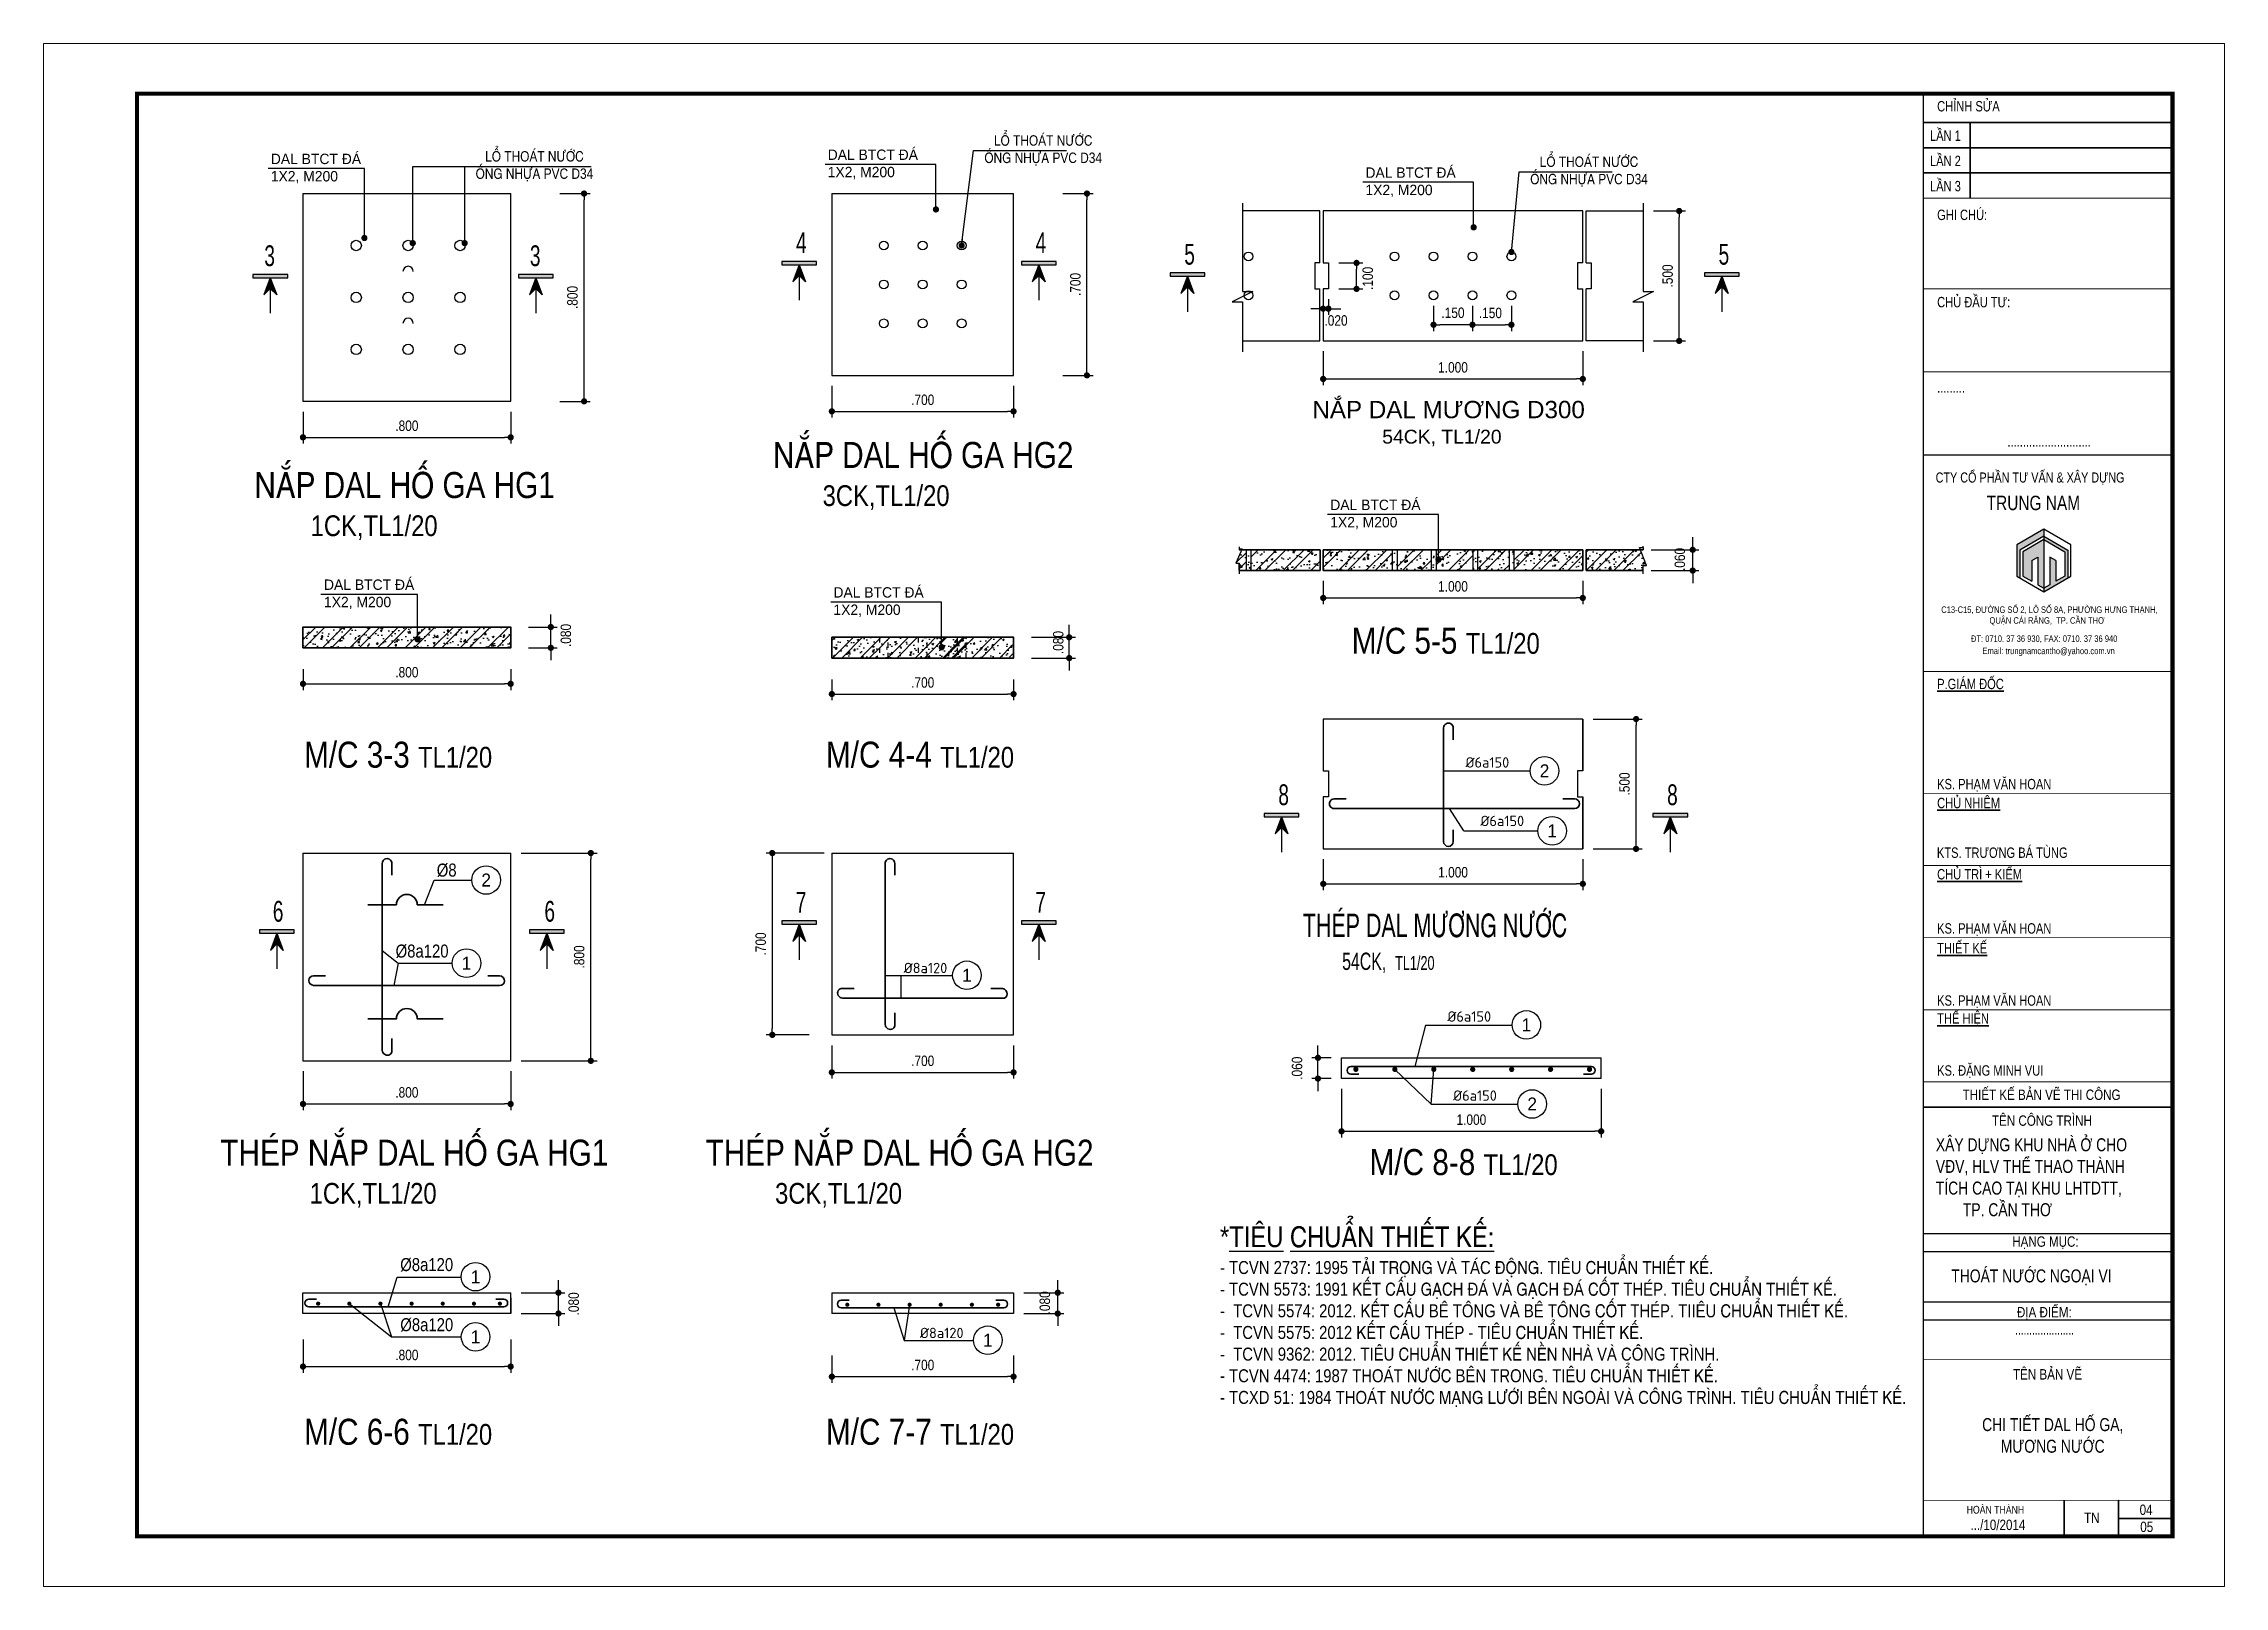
# Model space of a CAD drawing. Header units: millimetres. Extents: x -341 to 79, y 65 to 137.
# Drawn here: x -173.22 to -131.22, y 64.62 to 94.32 of the extents above; entities that cross this region are included whole.
import ezdxf
from ezdxf.enums import TextEntityAlignment as Align

# ---------------------------------------------------------------- set-up
doc = ezdxf.new("R2010")
doc.units = ezdxf.units.MM
doc.header["$LTSCALE"] = 0.3
doc.header["$MEASUREMENT"] = 0
doc.linetypes.add('ACAD_ISO03W100', pattern=[30, 12, -18])
doc.linetypes.add('HIDDEN', pattern=[0.375, 0.25, -0.125])
doc.layers.get('0').update_dxf_attribs({"linetype": 'CONTINUOUS', "lineweight": 13})
doc.layers.get('DEFPOINTS').update_dxf_attribs({"linetype": 'CONTINUOUS', "lineweight": 13})
for name, color, linetype in [('COBAN 61', 61, 'CONTINUOUS'), ('DUONGDAN 82', 82, 'CONTINUOUS'), ('GHI CHU', 30, 'CONTINUOUS'), ('GIUONG44', 44, 'CONTINUOUS'), ('LAYER 1', 1, 'CONTINUOUS'), ('LAYER 7', 7, 'CONTINUOUS'), ('LAYER1', 1, 'CONTINUOUS'), ('Layer10', 6, 'CONTINUOUS'), ('LAYER5', 5, 'CONTINUOUS'), ('LAYER7', 7, 'CONTINUOUS'), ('LAYER8', 8, 'CONTINUOUS'), ('RANH252', 252, 'CONTINUOUS'), ('THEP-H', 1, 'CONTINUOUS'), ('TUONG43', 43, 'CONTINUOUS')]:
    doc.layers.add(name, color=color, linetype=linetype)
doc.layers.add('THOATNUOC', color=4, linetype='CONTINUOUS', lineweight=35)
doc.styles.add('AVO', font='VAVON.TTF')
doc.styles.add('HELVE-KT', font='VHELVCN.TTF')
doc.styles.add('ISO', font='isocpeur.ttf')
doc.styles.add('NHIEN', font='VHELVCN.TTF', dxfattribs={"height": 0.2})
doc.styles.add('VNI - HELVE', font='VBOOKMN.TTF', dxfattribs={"width": 0.8})
doc.styles.add('VNIHC2', font='VHELVCN.TTF', dxfattribs={"width": 0.8})
doc.dimstyles.new('1-100', dxfattribs={"dimtxt": 0.2, "dimasz": 0.12, "dimexe": 0.12, "dimexo": 0.2, "dimgap": 0.12, "dimtad": 1, "dimdec": 3, "dimzin": 4, "dimdsep": 46, "dimtxsty": 'HELVE-KT', "dimblk1": 'DOT', "dimblk2": 'DOT', "dimsah": 1, "dimcen": -0.18, "dimadec": 3, "dimazin": 0, "dimtfac": 1, "dimtdec": 3, "dimtmove": 2, "dimatfit": 3, "dimldrblk": 'DOT', "dimfxl": 0, "dimtolj": 1, "dimtzin": 4, "dimarcsym": 0})
doc.dimstyles.new('1-20', dxfattribs={"dimtxt": 0.2, "dimasz": 0.12, "dimexe": 0.12, "dimexo": 0.2, "dimgap": 0.12, "dimtad": 1, "dimdec": 3, "dimlfac": 0.2, "dimzin": 4, "dimdsep": 46, "dimtxsty": 'HELVE-KT', "dimblk1": 'DOT', "dimblk2": 'DOT', "dimsah": 1, "dimcen": -0.18, "dimadec": 3, "dimazin": 0, "dimtfac": 1, "dimtdec": 3, "dimtmove": 2, "dimatfit": 3, "dimldrblk": 'DOT', "dimfxl": 0, "dimtolj": 1, "dimtzin": 4, "dimarcsym": 0})
pattern_1 = [(50, (-305.4784, -79.81334), (0.3586301, -0.03137607), [0.0375, -0.4125]), (355, (-305.4784, -79.81334), (-0.06937567, 0.37609607), [0.03, -0.33]), (100.4514, (-305.4485, -79.81596), (0.2892547, 0.34471977), [0.0318701, -0.35057106]), (46.1842, (-305.4784, -79.71334), (0.5336205, -0.0827595), [0.05625, -0.61875]), (96.6356, (-305.4339, -79.72024), (0.4673314, 0.4870589), [0.0478051, -0.5258565]), (351.1842, (-305.4784, -79.71334), (0.467331, 0.4870593), [0.045, -0.495]), (21, (-305.4284, -79.73834), (0.29845353, -0.20130945), [0.0375, -0.4125]), (326, (-305.4284, -79.73834), (0.12165767, 0.362575), [0.03, -0.33]), (71.4514, (-305.4035, -79.75512), (0.4201113, 0.16126525), [0.0318701, -0.35057106]), (37.5, (-305.47839, -79.81334), (0.00607993, 0.16644693), [0, -0.326, 0, -0.335, 0, -0.33125]), (7.5, (-305.47839, -79.81334), (0.13153477, 0.19720586), [0, -0.191, 0, -0.3185, 0, -0.12625]), (327.5, (-305.58989, -79.81334), (0.26691122, -0.011277436), [0, -0.125, 0, -0.39, 0, -0.5175]), (317.5, (-305.63989, -79.81334), (0.29159308, 0.0500525), [0, -0.1625, 0, -0.259, 0, -0.3675])]
pattern_2 = [(45, (-305.4784, -79.81334), (-0.26516504, 0.26516504), []), (45, (-305.3016, -79.81334), (-0.26516504, 0.26516504), [])]

msp = doc.modelspace()

# ---------------------------------------------------------------- texts
at = {"layer": 'DUONGDAN 82', "style": 'AVO', "width": 1}
for s, p in [('2', (-144.3091, 80.3239)), ('1', (-144.1621, 79.1679)), ('2', (-164.693, 78.2215)), ('1', (-165.071, 76.621)), ('1', (-155.4335, 76.3879)), ('1', (-144.6587, 75.4323)), ('2', (-144.5478, 73.9097)), ('1', (-164.8971, 70.5809)), ('1', (-164.8961, 69.4279)), ('1', (-155.0315, 69.3616))]:
    msp.add_text(s, height=0.25, dxfattribs=at).set_placement(p, align=Align.MIDDLE_CENTER)
at = {"layer": 'GHI CHU', "style": 'ISO', "width": 1}
for s, p in [('%%C6a150', (-145.8305, 80.3856, -0.08)), ('%%C6a150', (-145.5436, 79.2592, -0.08)), ('%%C8a120', (-156.6509, 76.4282, -0.08)), ('%%C6a150', (-146.18, 75.494, -0.08)), ('%%C6a150', (-146.0691, 73.9714, -0.08)), ('%%C8a120', (-156.3373, 69.402, -0.08))]:
    msp.add_text(s, height=0.2, dxfattribs=at).set_placement(p)
at = {"layer": 'LAYER 7', "lineweight": 35, "style": 'VNI - HELVE'}
for s, insert, char_height, width, attachment_point in [('CHI TIEÁT DAL HOÁ GA, MÖÔNG NÖÔÙC', (-134.5214, 67.8627), 0.25, 3.030249, 2), ('{\\fVNI-Helve|b0|i0|c0|p2;04}', (-132.8479, 66.1981), 0.2, 5.319651, 1)]:
    msp.add_mtext(s, dxfattribs=dict(at, insert=insert, char_height=char_height, width=width, attachment_point=attachment_point))
at = {"layer": 'LAYER1', "linetype": 'Continuous', "ltscale": 0.08, "attachment_point": 1, "style": 'VNIHC2'}
for s, insert, char_height, width in [('4', (-158.7247, 90.6901), 0.4, 8.342857), ('4', (-154.1105, 90.6901), 0.4, 8.342857), ('5', (-151.2472, 90.4688), 0.4, 8.342857), ('5', (-140.957, 90.4688), 0.4, 8.342857), ('{\\fVNI-Helve|b0|i0|c0|p2;\\H0.8333x;\\W1;NAÉP DAL MÖÔNG D300 \\H0.8001x;       \\P             54CK, TL1/20}', (-148.78, 87.4457, 0.1513), 0.4, 32.213333), ('{\\H0.8333x;\\W1;NAÉP DAL HOÁ GA HG2\\P      \\H0.8x;3CK,TL1/20}', (-159.1681, 86.6551), 0.6, 32.213333), ('{\\H0.8333x;\\W1;NAÉP DAL HOÁ GA HG1\\P      \\H0.8x; 1CK,TL1/20}', (-169.1554, 86.0756), 0.6, 32.213333), ('{\\H0.8333x;\\W1;M/C 5-5 \\H0.8001x;TL1/20}', (-148.0233, 83.0773), 0.6, 32.213333), ('{\\H0.8333x;\\W1;M/C 3-3 \\H0.8001x;TL1/20}', (-168.1997, 80.8853), 0.6, 32.213333), ('{\\H0.8333x;\\W1;M/C 4-4 \\H0.8001x;TL1/20}', (-158.148, 80.8853), 0.6, 32.213333), ('8', (-149.4358, 80.0632), 0.4, 8.342857), ('8', (-141.9478, 80.0632), 0.4, 8.342857), ('7', (-158.7303, 77.9937), 0.4, 8.342857), ('7', (-154.116, 77.9937), 0.4, 8.342857), ('{\\H1.125x;      THEÙP DAL MÖÔNG NÖÔÙC \\P\\H0.7407x;                 54CK,  \\H0.8x;TL1/20\\P\\H0.875x;            }', (-149.6505, 77.5741), 0.4, 32.213333), ('{\\H0.8333x;\\W1;THEÙP NAÉP DAL HOÁ GA HG1\\P      \\H0.8x;      1CK,TL1/20}', (-169.8118, 73.2231), 0.6, 32.213333), ('{\\H0.8333x;\\W1;THEÙP NAÉP DAL HOÁ GA HG2\\P      \\H0.8x;   3CK,TL1/20}', (-160.4662, 73.2231), 0.6, 32.213333), ('{\\H0.8333x;\\W1;M/C 8-8 \\H0.8001x;TL1/20}', (-147.6789, 73.0415), 0.6, 32.213333), ('{\\H0.8333x;\\W1;M/C 6-6 \\H0.8001x;TL1/20}', (-168.1997, 67.8496), 0.6, 32.213333), ('{\\H0.8333x;\\W1;M/C 7-7 \\H0.8001x;TL1/20}', (-158.148, 67.8496), 0.6, 32.213333)]:
    msp.add_mtext(s, dxfattribs=dict(at, insert=insert, char_height=char_height, width=width))
at = {"layer": 'LAYER1', "ltscale": 200, "char_height": 0.25, "width": 3.114442, "attachment_point": 1, "style": 'NHIEN'}
for s, insert in [(' {\\C1;Þ8}', (-165.724, 78.538)), (' {\\C1;Þ8a120}', (-166.5161, 76.9793)), (' {\\C1;Þ8a120}', (-166.427, 70.9434)), (' {\\C1;Þ8a120}', (-166.426, 69.7861))]:
    msp.add_mtext(s, dxfattribs=dict(at, insert=insert))
at = {"layer": 'LAYER1', "linetype": 'Continuous', "ltscale": 0.3, "insert": (-150.56, 71.5536), "char_height": 0.4, "width": 19.515532, "attachment_point": 1, "style": 'HELVE-KT'}
msp.add_mtext('{\\C1;*\\LTIEÂU CHUAÅN THIEÁT KEÁ:\\P\\H0.625x;\\l- TCVN 2737: 1995 TAÛI TROÏNG VAØ TAÙC ÑOÄNG. TIEÂU CHUAÅN THIEÁT KEÁ.\\P- TCVN 5573: 1991 KEÁT CAÁU GAÏCH ÑAÙ VAØ GAÏCH ÑAÙ COÁT THEÙP. TIEÂU CHUAÅN THIEÁT KEÁ.\\P-  TCVN 5574: 2012. KEÁT CAÁU BEÂ TOÂNG VAØ BEÂ TOÂNG COÁT THEÙP. TIIEÂU CHUAÅN THIEÁT KEÁ.\\P-  TCVN 5575: 2012 KEÁT CAÁU THEÙP - TIEÂU CHUAÅN THIEÁT KEÁ.\\P-  TCVN 9362: 2012. TIEÂU CHUAÅN THIEÁT KEÁ NEÀN NHAØ VAØ COÂNG TRÌNH.\\P- TCVN 4474: 1987 THOAÙT NÖÔÙC BEÂN TRONG. TIEÂU CHUAÅN THIEÁT KEÁ.\\P- TCXD 51: 1984 THOAÙT NÖÔÙC MAÏNG LÖÔÙI BEÂN NGOAØI VAØ COÂNG TRÌNH. TIEÂU CHUAÅN THIEÁT KEÁ.}', dxfattribs=at)
at = {"layer": 'Layer10', "linetype": 'ByBlock', "ltscale": 0.1, "char_height": 0.2, "style": 'AVO'}
for s, insert, width, attachment_point in [('{\\fVNI-Helve-Condense|b0|i0|c0|p2;\\C4;LOÅ THOAÙT NÖÔÙC\\POÁNG NHÖÏA PVC D34}', (-153.9645, 92.5594), 2.69512, 2), ('{\\C4;DAL BTCT ÑAÙ 1X2, M200}', (-168.8401, 92.2043), 1.887333, 1), ('{\\fVNI-Helve-Condense|b0|i0|c0|p2;\\C4;LOÅ THOAÙT NÖÔÙC\\POÁNG NHÖÏA PVC D34}', (-163.7628, 92.2538), 2.69512, 2), ('{\\C4;DAL BTCT ÑAÙ 1X2, M200}', (-158.1145, 92.2848), 1.887333, 1), ('{\\C4;DAL BTCT ÑAÙ 1X2, M200}', (-147.7583, 91.9401), 1.887333, 1), ('{\\fVNI-Helve-Condense|b0|i0|c0|p2;\\C4;LOÅ THOAÙT NÖÔÙC\\POÁNG NHÖÏA PVC D34}', (-143.4526, 92.1502), 2.69512, 2), ('{\\C4;DAL BTCT ÑAÙ 1X2, M200}', (-148.4358, 85.5439), 1.887333, 1), ('{\\C4;DAL BTCT ÑAÙ 1X2, M200}', (-167.8156, 84.0073), 1.887333, 1), ('{\\C4;DAL BTCT ÑAÙ 1X2, M200}', (-158.0043, 83.8588), 1.887333, 1)]:
    msp.add_mtext(s, dxfattribs=dict(at, insert=insert, width=width, attachment_point=attachment_point))
at = {"layer": 'THEP-H', "linetype": 'Continuous', "ltscale": 0.08, "char_height": 0.4, "width": 8.342857, "attachment_point": 1, "style": 'VNIHC2'}
for s, insert in [('3', (-168.9645, 90.4401)), ('3', (-163.8503, 90.4401)), ('6', (-168.8013, 77.8196)), ('6', (-163.5701, 77.8196))]:
    msp.add_mtext(s, dxfattribs=dict(at, insert=insert))

# ---------------------------------------------------------------- blocks, each defined once
blk = doc.blocks.new('_DOT')
at = {"color": 0, "linetype": 'ByBlock'}
blk.add_line((-0.5, 0), (-1, 0), dxfattribs=at)
at = {"color": 0, "linetype": 'ByBlock', "const_width": 0.5}
blk.add_lwpolyline([(-0.25, 0, 1), (0.25, 0, 1)], format="xyb", close=True, dxfattribs=at)
blk = doc.blocks.new('*D172')
at = {"layer": 'DEFPOINTS', "color": 0, "linetype": 'Continuous', "lineweight": -2, "ltscale": 0.08}
for p in [(-168.22, 82.481), (-164.22, 82.481), (-164.22, 81.999)]:
    blk.add_point(p, dxfattribs=at)
at = {"layer": 'LAYER 1', "color": 0, "linetype": 'Continuous', "lineweight": -2, "ltscale": 0.08}
for p, q in [((-168.22, 82.281), (-168.22, 81.879)), ((-168.1, 81.999), (-164.34, 81.999)), ((-164.22, 82.281), (-164.22, 81.879))]:
    blk.add_line(p, q, dxfattribs=at)
at = {"layer": 'LAYER 1', "color": 0, "linetype": 'Continuous', "lineweight": -2, "ltscale": 0.08, "xscale": 0.12, "yscale": 0.12, "zscale": 0.12, "rotation": 180}
blk.add_blockref('_DOT', (-168.22, 81.999), dxfattribs=at)
at = {"layer": 'LAYER 1', "color": 0, "linetype": 'Continuous', "lineweight": -2, "ltscale": 0.08, "xscale": 0.12, "yscale": 0.12, "zscale": 0.12}
blk.add_blockref('_DOT', (-164.22, 81.999), dxfattribs=at)
at = {"layer": 'LAYER 1', "color": 0, "linetype": 'Continuous', "ltscale": 0.08, "insert": (-166.22, 82.221), "char_height": 0.2, "attachment_point": 5, "style": 'HELVE-KT'}
blk.add_mtext('\\A1;.800', dxfattribs=at)
blk = doc.blocks.new('*D173')
at = {"layer": 'DEFPOINTS', "color": 0, "linetype": 'Continuous', "lineweight": -2, "ltscale": 0.08}
for p in [(-163.471, 91.437), (-162.807, 91.437), (-163.471, 87.437)]:
    blk.add_point(p, dxfattribs=at)
at = {"layer": 'LAYER 1', "color": 0, "linetype": 'Continuous', "lineweight": -2, "ltscale": 0.08}
for p, q in [((-163.271, 91.437), (-162.687, 91.437)), ((-162.807, 87.557), (-162.807, 91.317)), ((-163.271, 87.437), (-162.687, 87.437))]:
    blk.add_line(p, q, dxfattribs=at)
at = {"layer": 'LAYER 1', "color": 0, "linetype": 'Continuous', "lineweight": -2, "ltscale": 0.08, "xscale": 0.12, "yscale": 0.12, "zscale": 0.12}
for p, rotation in [((-162.807, 91.437), 90), ((-162.807, 87.437), 270)]:
    blk.add_blockref('_DOT', p, dxfattribs=dict(at, rotation=rotation))
at = {"layer": 'LAYER 1', "color": 0, "linetype": 'Continuous', "ltscale": 0.08, "insert": (-163.03, 89.437), "char_height": 0.2, "attachment_point": 5, "rotation": 90, "style": 'HELVE-KT'}
blk.add_mtext('\\A1;.800', dxfattribs=at)
blk = doc.blocks.new('*D174')
at = {"layer": 'DEFPOINTS', "color": 0, "linetype": 'Continuous', "lineweight": -2, "ltscale": 0.08}
for p in [(-168.22, 87.437), (-164.22, 87.437), (-164.22, 86.744)]:
    blk.add_point(p, dxfattribs=at)
at = {"layer": 'LAYER 1', "color": 0, "linetype": 'Continuous', "lineweight": -2, "ltscale": 0.08}
for p, q in [((-168.22, 87.237), (-168.22, 86.624)), ((-164.22, 87.237), (-164.22, 86.624)), ((-168.1, 86.744), (-164.34, 86.744))]:
    blk.add_line(p, q, dxfattribs=at)
at = {"layer": 'LAYER 1', "color": 0, "linetype": 'Continuous', "lineweight": -2, "ltscale": 0.08, "xscale": 0.12, "yscale": 0.12, "zscale": 0.12, "rotation": 180}
blk.add_blockref('_DOT', (-168.22, 86.744), dxfattribs=at)
at = {"layer": 'LAYER 1', "color": 0, "linetype": 'Continuous', "lineweight": -2, "ltscale": 0.08, "xscale": 0.12, "yscale": 0.12, "zscale": 0.12}
blk.add_blockref('_DOT', (-164.22, 86.744), dxfattribs=at)
at = {"layer": 'LAYER 1', "color": 0, "linetype": 'Continuous', "ltscale": 0.08, "insert": (-166.22, 86.966), "char_height": 0.2, "attachment_point": 5, "style": 'HELVE-KT'}
blk.add_mtext('\\A1;.800', dxfattribs=at)
blk = doc.blocks.new('*D175')
at = {"layer": 'DEFPOINTS', "color": 0, "linetype": 'Continuous', "lineweight": -2, "ltscale": 0.08}
for p in [(-164.076, 83.092), (-163.447, 83.092), (-164.076, 82.692)]:
    blk.add_point(p, dxfattribs=at)
at = {"layer": 'LAYER 1', "color": 0, "linetype": 'Continuous', "lineweight": -2, "ltscale": 0.08}
for p, q in [((-163.447, 83.212), (-163.447, 83.332)), ((-163.876, 83.092), (-163.327, 83.092)), ((-163.447, 82.692), (-163.447, 83.092)), ((-163.876, 82.692), (-163.327, 82.692)), ((-163.447, 82.572), (-163.447, 82.452))]:
    blk.add_line(p, q, dxfattribs=at)
at = {"layer": 'LAYER 1', "color": 0, "linetype": 'Continuous', "lineweight": -2, "ltscale": 0.08, "xscale": 0.12, "yscale": 0.12, "zscale": 0.12}
for p, rotation in [((-163.447, 83.092), 270), ((-163.447, 82.692), 90)]:
    blk.add_blockref('_DOT', p, dxfattribs=dict(at, rotation=rotation))
at = {"layer": 'LAYER 1', "color": 0, "linetype": 'Continuous', "ltscale": 0.08, "insert": (-163.157, 82.93), "char_height": 0.2, "attachment_point": 5, "rotation": 90, "style": 'HELVE-KT'}
blk.add_mtext('\\A1;.080', dxfattribs=at)
blk = doc.blocks.new('*D176')
at = {"layer": 'DEFPOINTS', "color": 0, "linetype": 'Continuous', "lineweight": -2, "ltscale": 0.08}
for p in [(-158.035, 82.283), (-154.535, 82.283), (-154.535, 81.801)]:
    blk.add_point(p, dxfattribs=at)
at = {"layer": 'LAYER1', "color": 0, "linetype": 'Continuous', "lineweight": -2, "ltscale": 0.08}
for p, q in [((-158.035, 82.083), (-158.035, 81.681)), ((-154.535, 82.083), (-154.535, 81.681)), ((-157.915, 81.801), (-154.655, 81.801))]:
    blk.add_line(p, q, dxfattribs=at)
at = {"layer": 'LAYER1', "color": 0, "linetype": 'Continuous', "lineweight": -2, "ltscale": 0.08, "xscale": 0.12, "yscale": 0.12, "zscale": 0.12, "rotation": 180}
blk.add_blockref('_DOT', (-158.035, 81.801), dxfattribs=at)
at = {"layer": 'LAYER1', "color": 0, "linetype": 'Continuous', "lineweight": -2, "ltscale": 0.08, "xscale": 0.12, "yscale": 0.12, "zscale": 0.12}
blk.add_blockref('_DOT', (-154.535, 81.801), dxfattribs=at)
at = {"layer": 'LAYER1', "color": 0, "linetype": 'Continuous', "ltscale": 0.08, "insert": (-156.285, 82.023), "char_height": 0.2, "attachment_point": 5, "style": 'HELVE-KT'}
blk.add_mtext('\\A1;.700', dxfattribs=at)
blk = doc.blocks.new('*D177')
at = {"layer": 'DEFPOINTS', "color": 0, "linetype": 'Continuous', "lineweight": -2, "ltscale": 0.08}
for p in [(-153.785, 91.437), (-153.122, 91.437), (-153.785, 87.937)]:
    blk.add_point(p, dxfattribs=at)
at = {"layer": 'LAYER1', "color": 0, "linetype": 'Continuous', "lineweight": -2, "ltscale": 0.08}
for p, q in [((-153.585, 91.437), (-153.002, 91.437)), ((-153.122, 88.057), (-153.122, 91.317)), ((-153.585, 87.937), (-153.002, 87.937))]:
    blk.add_line(p, q, dxfattribs=at)
at = {"layer": 'LAYER1', "color": 0, "linetype": 'Continuous', "lineweight": -2, "ltscale": 0.08, "xscale": 0.12, "yscale": 0.12, "zscale": 0.12}
for p, rotation in [((-153.122, 91.437), 90), ((-153.122, 87.937), 270)]:
    blk.add_blockref('_DOT', p, dxfattribs=dict(at, rotation=rotation))
at = {"layer": 'LAYER1', "color": 0, "linetype": 'Continuous', "ltscale": 0.08, "insert": (-153.344, 89.687), "char_height": 0.2, "attachment_point": 5, "rotation": 90, "style": 'HELVE-KT'}
blk.add_mtext('\\A1;.700', dxfattribs=at)
blk = doc.blocks.new('*D178')
at = {"layer": 'DEFPOINTS', "color": 0, "linetype": 'Continuous', "lineweight": -2, "ltscale": 0.08}
for p in [(-158.035, 87.937), (-154.535, 87.937), (-154.535, 87.244)]:
    blk.add_point(p, dxfattribs=at)
at = {"layer": 'LAYER1', "color": 0, "linetype": 'Continuous', "lineweight": -2, "ltscale": 0.08}
for p, q in [((-158.035, 87.737), (-158.035, 87.124)), ((-154.535, 87.737), (-154.535, 87.124)), ((-157.915, 87.244), (-154.655, 87.244))]:
    blk.add_line(p, q, dxfattribs=at)
at = {"layer": 'LAYER1', "color": 0, "linetype": 'Continuous', "lineweight": -2, "ltscale": 0.08, "xscale": 0.12, "yscale": 0.12, "zscale": 0.12, "rotation": 180}
blk.add_blockref('_DOT', (-158.035, 87.244), dxfattribs=at)
at = {"layer": 'LAYER1', "color": 0, "linetype": 'Continuous', "lineweight": -2, "ltscale": 0.08, "xscale": 0.12, "yscale": 0.12, "zscale": 0.12}
blk.add_blockref('_DOT', (-154.535, 87.244), dxfattribs=at)
at = {"layer": 'LAYER1', "color": 0, "linetype": 'Continuous', "ltscale": 0.08, "insert": (-156.285, 87.466), "char_height": 0.2, "attachment_point": 5, "style": 'HELVE-KT'}
blk.add_mtext('\\A1;.700', dxfattribs=at)
blk = doc.blocks.new('*D179')
at = {"layer": 'DEFPOINTS', "color": 0, "linetype": 'Continuous', "lineweight": -2, "ltscale": 0.08}
for p in [(-154.391, 82.894), (-153.464, 82.894), (-154.391, 82.494)]:
    blk.add_point(p, dxfattribs=at)
at = {"layer": 'LAYER1', "color": 0, "linetype": 'Continuous', "lineweight": -2, "ltscale": 0.08}
for p, q in [((-154.191, 82.894), (-153.344, 82.894)), ((-153.464, 83.014), (-153.464, 83.134)), ((-153.464, 82.494), (-153.464, 82.894)), ((-154.191, 82.494), (-153.344, 82.494)), ((-153.464, 82.374), (-153.464, 82.254))]:
    blk.add_line(p, q, dxfattribs=at)
at = {"layer": 'LAYER1', "color": 0, "linetype": 'Continuous', "lineweight": -2, "ltscale": 0.08, "xscale": 0.12, "yscale": 0.12, "zscale": 0.12}
for p, rotation in [((-153.464, 82.894), 270), ((-153.464, 82.494), 90)]:
    blk.add_blockref('_DOT', p, dxfattribs=dict(at, rotation=rotation))
at = {"layer": 'LAYER1', "color": 0, "linetype": 'Continuous', "ltscale": 0.08, "insert": (-153.674, 82.794), "char_height": 0.2, "attachment_point": 5, "rotation": 90, "style": 'HELVE-KT'}
blk.add_mtext('\\A1;.080', dxfattribs=at)
blk = doc.blocks.new('*D180')
at = {"layer": 'DEFPOINTS', "color": 0, "linetype": 'Continuous', "lineweight": -2, "ltscale": 0.08}
for p in [(-157.985, 78.741), (-159.182, 75.241), (-158.274, 75.241)]:
    blk.add_point(p, dxfattribs=at)
at = {"layer": 'LAYER1', "color": 0, "linetype": 'Continuous', "lineweight": -2, "ltscale": 0.08}
for p, q in [((-158.185, 78.741), (-159.302, 78.741)), ((-159.182, 78.621), (-159.182, 75.361)), ((-158.474, 75.241), (-159.302, 75.241))]:
    blk.add_line(p, q, dxfattribs=at)
at = {"layer": 'LAYER1', "color": 0, "linetype": 'Continuous', "lineweight": -2, "ltscale": 0.08, "xscale": 0.12, "yscale": 0.12, "zscale": 0.12}
for p, rotation in [((-159.182, 78.741), 90), ((-159.182, 75.241), 270)]:
    blk.add_blockref('_DOT', p, dxfattribs=dict(at, rotation=rotation))
at = {"layer": 'LAYER1', "color": 0, "linetype": 'Continuous', "ltscale": 0.08, "insert": (-159.404, 76.991), "char_height": 0.2, "attachment_point": 5, "rotation": 90, "style": 'HELVE-KT'}
blk.add_mtext('\\A1;.700', dxfattribs=at)
blk = doc.blocks.new('*D181')
at = {"layer": 'DEFPOINTS', "color": 0, "linetype": 'Continuous', "lineweight": -2, "ltscale": 0.08}
for p in [(-158.035, 75.233), (-154.535, 75.233), (-154.535, 74.518)]:
    blk.add_point(p, dxfattribs=at)
at = {"layer": 'LAYER1', "color": 0, "linetype": 'Continuous', "lineweight": -2, "ltscale": 0.08}
for p, q in [((-158.035, 75.033), (-158.035, 74.398)), ((-154.535, 75.033), (-154.535, 74.398)), ((-157.915, 74.518), (-154.655, 74.518))]:
    blk.add_line(p, q, dxfattribs=at)
at = {"layer": 'LAYER1', "color": 0, "linetype": 'Continuous', "lineweight": -2, "ltscale": 0.08, "xscale": 0.12, "yscale": 0.12, "zscale": 0.12, "rotation": 180}
blk.add_blockref('_DOT', (-158.035, 74.518), dxfattribs=at)
at = {"layer": 'LAYER1', "color": 0, "linetype": 'Continuous', "lineweight": -2, "ltscale": 0.08, "xscale": 0.12, "yscale": 0.12, "zscale": 0.12}
blk.add_blockref('_DOT', (-154.535, 74.518), dxfattribs=at)
at = {"layer": 'LAYER1', "color": 0, "linetype": 'Continuous', "ltscale": 0.08, "insert": (-156.285, 74.74), "char_height": 0.2, "attachment_point": 5, "style": 'HELVE-KT'}
blk.add_mtext('\\A1;.700', dxfattribs=at)
blk = doc.blocks.new('*D182')
at = {"layer": 'DEFPOINTS', "color": 0, "linetype": 'Continuous', "lineweight": -2, "ltscale": 0.08}
for p in [(-158.035, 69.266), (-154.535, 69.266), (-154.535, 68.661)]:
    blk.add_point(p, dxfattribs=at)
at = {"layer": 'LAYER1', "color": 0, "linetype": 'Continuous', "lineweight": -2, "ltscale": 0.08}
for p, q in [((-158.035, 69.066), (-158.035, 68.541)), ((-154.535, 69.066), (-154.535, 68.541)), ((-157.915, 68.661), (-154.655, 68.661))]:
    blk.add_line(p, q, dxfattribs=at)
at = {"layer": 'LAYER1', "color": 0, "linetype": 'Continuous', "lineweight": -2, "ltscale": 0.08, "xscale": 0.12, "yscale": 0.12, "zscale": 0.12, "rotation": 180}
blk.add_blockref('_DOT', (-158.035, 68.661), dxfattribs=at)
at = {"layer": 'LAYER1', "color": 0, "linetype": 'Continuous', "lineweight": -2, "ltscale": 0.08, "xscale": 0.12, "yscale": 0.12, "zscale": 0.12}
blk.add_blockref('_DOT', (-154.535, 68.661), dxfattribs=at)
at = {"layer": 'LAYER1', "color": 0, "linetype": 'Continuous', "ltscale": 0.08, "insert": (-156.285, 68.884), "char_height": 0.2, "attachment_point": 5, "style": 'HELVE-KT'}
blk.add_mtext('\\A1;.700', dxfattribs=at)
blk = doc.blocks.new('*D183')
at = {"layer": 'DEFPOINTS', "color": 0, "linetype": 'Continuous', "lineweight": -2, "ltscale": 0.08}
for p in [(-154.535, 70.276), (-153.684, 70.276), (-154.535, 69.876)]:
    blk.add_point(p, dxfattribs=at)
at = {"layer": 'LAYER1', "color": 0, "linetype": 'Continuous', "lineweight": -2, "ltscale": 0.08}
for p, q in [((-154.335, 70.276), (-153.564, 70.276)), ((-153.684, 70.396), (-153.684, 70.516)), ((-153.684, 69.876), (-153.684, 70.276)), ((-154.335, 69.876), (-153.564, 69.876)), ((-153.684, 69.756), (-153.684, 69.636))]:
    blk.add_line(p, q, dxfattribs=at)
at = {"layer": 'LAYER1', "color": 0, "linetype": 'Continuous', "lineweight": -2, "ltscale": 0.08, "xscale": 0.12, "yscale": 0.12, "zscale": 0.12}
for p, rotation in [((-153.684, 70.276), 270), ((-153.684, 69.876), 90)]:
    blk.add_blockref('_DOT', p, dxfattribs=dict(at, rotation=rotation))
at = {"layer": 'LAYER1', "color": 0, "linetype": 'Continuous', "ltscale": 0.08, "insert": (-153.932, 70.082), "char_height": 0.2, "attachment_point": 5, "rotation": 90, "style": 'HELVE-KT'}
blk.add_mtext('\\A1;.080', dxfattribs=at)
blk = doc.blocks.new('*D184')
at = {"layer": 'DEFPOINTS', "color": 0, "linetype": 'Continuous', "lineweight": -2, "ltscale": 0.08}
for p in [(-168.22, 74.741), (-164.22, 74.741), (-164.22, 73.91)]:
    blk.add_point(p, dxfattribs=at)
at = {"layer": 'LAYER 1', "color": 0, "linetype": 'Continuous', "lineweight": -2, "ltscale": 0.08}
for p, q in [((-168.22, 74.541), (-168.22, 73.79)), ((-164.22, 74.541), (-164.22, 73.79)), ((-168.1, 73.91), (-164.34, 73.91))]:
    blk.add_line(p, q, dxfattribs=at)
at = {"layer": 'LAYER 1', "color": 0, "linetype": 'Continuous', "lineweight": -2, "ltscale": 0.08, "xscale": 0.12, "yscale": 0.12, "zscale": 0.12, "rotation": 180}
blk.add_blockref('_DOT', (-168.22, 73.91), dxfattribs=at)
at = {"layer": 'LAYER 1', "color": 0, "linetype": 'Continuous', "lineweight": -2, "ltscale": 0.08, "xscale": 0.12, "yscale": 0.12, "zscale": 0.12}
blk.add_blockref('_DOT', (-164.22, 73.91), dxfattribs=at)
at = {"layer": 'LAYER 1', "color": 0, "linetype": 'Continuous', "ltscale": 0.08, "insert": (-166.22, 74.132), "char_height": 0.2, "attachment_point": 5, "style": 'HELVE-KT'}
blk.add_mtext('\\A1;.800', dxfattribs=at)
blk = doc.blocks.new('*D185')
at = {"layer": 'DEFPOINTS', "color": 0, "linetype": 'Continuous', "lineweight": -2, "ltscale": 0.08}
for p in [(-164.22, 78.741), (-162.677, 78.741), (-164.22, 74.741)]:
    blk.add_point(p, dxfattribs=at)
at = {"layer": 'LAYER 1', "color": 0, "linetype": 'Continuous', "lineweight": -2, "ltscale": 0.08}
for p, q in [((-164.02, 78.741), (-162.557, 78.741)), ((-162.677, 74.861), (-162.677, 78.621)), ((-164.02, 74.741), (-162.557, 74.741))]:
    blk.add_line(p, q, dxfattribs=at)
at = {"layer": 'LAYER 1', "color": 0, "linetype": 'Continuous', "lineweight": -2, "ltscale": 0.08, "xscale": 0.12, "yscale": 0.12, "zscale": 0.12}
for p, rotation in [((-162.677, 78.741), 90), ((-162.677, 74.741), 270)]:
    blk.add_blockref('_DOT', p, dxfattribs=dict(at, rotation=rotation))
at = {"layer": 'LAYER 1', "color": 0, "linetype": 'Continuous', "ltscale": 0.08, "insert": (-162.9, 76.741), "char_height": 0.2, "attachment_point": 5, "rotation": 90, "style": 'HELVE-KT'}
blk.add_mtext('\\A1;.800', dxfattribs=at)
blk = doc.blocks.new('*D186')
at = {"layer": 'DEFPOINTS', "color": 0, "linetype": 'Continuous', "lineweight": -2, "ltscale": 0.08}
for p in [(-168.22, 69.574), (-164.22, 69.574), (-164.22, 68.855)]:
    blk.add_point(p, dxfattribs=at)
at = {"layer": 'LAYER 1', "color": 0, "linetype": 'Continuous', "lineweight": -2, "ltscale": 0.08}
for p, q in [((-168.22, 69.374), (-168.22, 68.735)), ((-164.22, 69.374), (-164.22, 68.735)), ((-168.1, 68.855), (-164.34, 68.855))]:
    blk.add_line(p, q, dxfattribs=at)
at = {"layer": 'LAYER 1', "color": 0, "linetype": 'Continuous', "lineweight": -2, "ltscale": 0.08, "xscale": 0.12, "yscale": 0.12, "zscale": 0.12, "rotation": 180}
blk.add_blockref('_DOT', (-168.22, 68.855), dxfattribs=at)
at = {"layer": 'LAYER 1', "color": 0, "linetype": 'Continuous', "lineweight": -2, "ltscale": 0.08, "xscale": 0.12, "yscale": 0.12, "zscale": 0.12}
blk.add_blockref('_DOT', (-164.22, 68.855), dxfattribs=at)
at = {"layer": 'LAYER 1', "color": 0, "linetype": 'Continuous', "ltscale": 0.08, "insert": (-166.22, 69.077), "char_height": 0.2, "attachment_point": 5, "style": 'HELVE-KT'}
blk.add_mtext('\\A1;.800', dxfattribs=at)
blk = doc.blocks.new('*D187')
at = {"layer": 'DEFPOINTS', "color": 0, "linetype": 'Continuous', "lineweight": -2, "ltscale": 0.08}
for p in [(-164.22, 70.276), (-163.3, 70.276), (-164.22, 69.876)]:
    blk.add_point(p, dxfattribs=at)
at = {"layer": 'LAYER 1', "color": 0, "linetype": 'Continuous', "lineweight": -2, "ltscale": 0.08}
for p, q in [((-164.02, 70.276), (-163.18, 70.276)), ((-163.3, 70.396), (-163.3, 70.516)), ((-163.3, 69.876), (-163.3, 70.276)), ((-164.02, 69.876), (-163.18, 69.876)), ((-163.3, 69.756), (-163.3, 69.636))]:
    blk.add_line(p, q, dxfattribs=at)
at = {"layer": 'LAYER 1', "color": 0, "linetype": 'Continuous', "lineweight": -2, "ltscale": 0.08, "xscale": 0.12, "yscale": 0.12, "zscale": 0.12}
for p, rotation in [((-163.3, 70.276), 270), ((-163.3, 69.876), 90)]:
    blk.add_blockref('_DOT', p, dxfattribs=dict(at, rotation=rotation))
at = {"layer": 'LAYER 1', "color": 0, "linetype": 'Continuous', "ltscale": 0.08, "insert": (-163.006, 70.062), "char_height": 0.2, "attachment_point": 5, "rotation": 90, "style": 'HELVE-KT'}
blk.add_mtext('\\A1;.080', dxfattribs=at)
blk = doc.blocks.new('*D188')
at = {"layer": 'DEFPOINTS', "color": 0, "linetype": 'Continuous', "lineweight": -2, "ltscale": 0.08}
for p in [(-148.572, 88.601), (-143.572, 88.601), (-143.572, 87.868)]:
    blk.add_point(p, dxfattribs=at)
at = {"layer": 'LAYER1', "color": 0, "linetype": 'Continuous', "lineweight": -2, "ltscale": 0.08}
for p, q in [((-148.572, 88.401), (-148.572, 87.748)), ((-143.572, 88.401), (-143.572, 87.748)), ((-148.452, 87.868), (-143.692, 87.868))]:
    blk.add_line(p, q, dxfattribs=at)
at = {"layer": 'LAYER1', "color": 0, "linetype": 'Continuous', "lineweight": -2, "ltscale": 0.08, "xscale": 0.12, "yscale": 0.12, "zscale": 0.12, "rotation": 180}
blk.add_blockref('_DOT', (-148.572, 87.868), dxfattribs=at)
at = {"layer": 'LAYER1', "color": 0, "linetype": 'Continuous', "lineweight": -2, "ltscale": 0.08, "xscale": 0.12, "yscale": 0.12, "zscale": 0.12}
blk.add_blockref('_DOT', (-143.572, 87.868), dxfattribs=at)
at = {"layer": 'LAYER1', "color": 0, "linetype": 'Continuous', "ltscale": 0.08, "insert": (-146.072, 88.09), "char_height": 0.2, "attachment_point": 5, "style": 'HELVE-KT'}
blk.add_mtext('\\A1;1.000', dxfattribs=at)
blk = doc.blocks.new('*D189')
at = {"layer": 'DEFPOINTS', "color": 0, "linetype": 'Continuous', "lineweight": -2, "ltscale": 0.08}
for p in [(-142.41, 91.102), (-141.716, 91.102), (-142.41, 88.601)]:
    blk.add_point(p, dxfattribs=at)
at = {"layer": 'LAYER1', "color": 0, "linetype": 'Continuous', "lineweight": -2, "ltscale": 0.08}
for p, q in [((-142.21, 91.102), (-141.596, 91.102)), ((-141.716, 88.721), (-141.716, 90.982)), ((-142.21, 88.601), (-141.596, 88.601))]:
    blk.add_line(p, q, dxfattribs=at)
at = {"layer": 'LAYER1', "color": 0, "linetype": 'Continuous', "lineweight": -2, "ltscale": 0.08, "xscale": 0.12, "yscale": 0.12, "zscale": 0.12}
for p, rotation in [((-141.716, 91.102), 90), ((-141.716, 88.601), 270)]:
    blk.add_blockref('_DOT', p, dxfattribs=dict(at, rotation=rotation))
at = {"layer": 'LAYER1', "color": 0, "linetype": 'Continuous', "ltscale": 0.08, "insert": (-141.938, 89.851), "char_height": 0.2, "attachment_point": 5, "rotation": 90, "style": 'HELVE-KT'}
blk.add_mtext('\\A1;.500', dxfattribs=at)
blk = doc.blocks.new('*D190')
at = {"layer": 'DEFPOINTS', "color": 0, "linetype": 'Continuous', "lineweight": -2, "ltscale": 0.08}
for p in [(-148.571, 84.179), (-143.573, 84.179), (-143.573, 83.652)]:
    blk.add_point(p, dxfattribs=at)
at = {"layer": 'LAYER1', "color": 0, "linetype": 'Continuous', "lineweight": -2, "ltscale": 0.08}
for p, q in [((-148.571, 83.979), (-148.571, 83.532)), ((-148.451, 83.652), (-143.693, 83.652)), ((-143.573, 83.979), (-143.573, 83.532))]:
    blk.add_line(p, q, dxfattribs=at)
at = {"layer": 'LAYER1', "color": 0, "linetype": 'Continuous', "lineweight": -2, "ltscale": 0.08, "xscale": 0.12, "yscale": 0.12, "zscale": 0.12, "rotation": 180}
blk.add_blockref('_DOT', (-148.571, 83.652), dxfattribs=at)
at = {"layer": 'LAYER1', "color": 0, "linetype": 'Continuous', "lineweight": -2, "ltscale": 0.08, "xscale": 0.12, "yscale": 0.12, "zscale": 0.12}
blk.add_blockref('_DOT', (-143.573, 83.652), dxfattribs=at)
at = {"layer": 'LAYER1', "color": 0, "linetype": 'Continuous', "ltscale": 0.08, "insert": (-146.072, 83.874), "char_height": 0.2, "attachment_point": 5, "style": 'HELVE-KT'}
blk.add_mtext('\\A1;1.000', dxfattribs=at)
blk = doc.blocks.new('*D191')
at = {"layer": 'DEFPOINTS', "color": 0, "linetype": 'Continuous', "lineweight": -2, "ltscale": 0.08}
for p in [(-142.457, 84.579), (-141.455, 84.579), (-142.457, 84.179)]:
    blk.add_point(p, dxfattribs=at)
at = {"layer": 'LAYER1', "color": 0, "linetype": 'Continuous', "lineweight": -2, "ltscale": 0.08}
for p, q in [((-142.257, 84.579), (-141.335, 84.579)), ((-141.455, 84.699), (-141.455, 84.819)), ((-141.455, 84.179), (-141.455, 84.579)), ((-142.257, 84.179), (-141.335, 84.179)), ((-141.455, 84.059), (-141.455, 83.939))]:
    blk.add_line(p, q, dxfattribs=at)
at = {"layer": 'LAYER1', "color": 0, "linetype": 'Continuous', "lineweight": -2, "ltscale": 0.08, "xscale": 0.12, "yscale": 0.12, "zscale": 0.12}
for p, rotation in [((-141.455, 84.579), 270), ((-141.455, 84.179), 90)]:
    blk.add_blockref('_DOT', p, dxfattribs=dict(at, rotation=rotation))
at = {"layer": 'LAYER1', "color": 0, "linetype": 'Continuous', "ltscale": 0.08, "insert": (-141.702, 84.393), "char_height": 0.2, "attachment_point": 5, "rotation": 90, "style": 'HELVE-KT'}
blk.add_mtext('\\A1;.060', dxfattribs=at)
blk = doc.blocks.new('*D192')
at = {"layer": 'DEFPOINTS', "color": 0, "linetype": 'Continuous', "lineweight": -2, "ltscale": 0.08}
for p in [(-148.571, 78.821), (-143.571, 78.821), (-143.571, 78.148)]:
    blk.add_point(p, dxfattribs=at)
at = {"layer": 'LAYER1', "color": 0, "linetype": 'Continuous', "lineweight": -2, "ltscale": 0.08}
for p, q in [((-148.571, 78.621), (-148.571, 78.028)), ((-143.571, 78.621), (-143.571, 78.028)), ((-148.451, 78.148), (-143.691, 78.148))]:
    blk.add_line(p, q, dxfattribs=at)
at = {"layer": 'LAYER1', "color": 0, "linetype": 'Continuous', "lineweight": -2, "ltscale": 0.08, "xscale": 0.12, "yscale": 0.12, "zscale": 0.12, "rotation": 180}
blk.add_blockref('_DOT', (-148.571, 78.148), dxfattribs=at)
at = {"layer": 'LAYER1', "color": 0, "linetype": 'Continuous', "lineweight": -2, "ltscale": 0.08, "xscale": 0.12, "yscale": 0.12, "zscale": 0.12}
blk.add_blockref('_DOT', (-143.571, 78.148), dxfattribs=at)
at = {"layer": 'LAYER1', "color": 0, "linetype": 'Continuous', "ltscale": 0.08, "insert": (-146.071, 78.37), "char_height": 0.2, "attachment_point": 5, "style": 'HELVE-KT'}
blk.add_mtext('\\A1;1.000', dxfattribs=at)
blk = doc.blocks.new('*D193')
at = {"layer": 'DEFPOINTS', "color": 0, "linetype": 'Continuous', "lineweight": -2, "ltscale": 0.08}
for p in [(-143.571, 81.321), (-142.546, 81.321), (-143.571, 78.821)]:
    blk.add_point(p, dxfattribs=at)
at = {"layer": 'LAYER1', "color": 0, "linetype": 'Continuous', "lineweight": -2, "ltscale": 0.08}
for p, q in [((-143.371, 81.321), (-142.426, 81.321)), ((-142.546, 78.941), (-142.546, 81.201)), ((-143.371, 78.821), (-142.426, 78.821))]:
    blk.add_line(p, q, dxfattribs=at)
at = {"layer": 'LAYER1', "color": 0, "linetype": 'Continuous', "lineweight": -2, "ltscale": 0.08, "xscale": 0.12, "yscale": 0.12, "zscale": 0.12}
for p, rotation in [((-142.546, 81.321), 90), ((-142.546, 78.821), 270)]:
    blk.add_blockref('_DOT', p, dxfattribs=dict(at, rotation=rotation))
at = {"layer": 'LAYER1', "color": 0, "linetype": 'Continuous', "ltscale": 0.08, "insert": (-142.768, 80.071), "char_height": 0.2, "attachment_point": 5, "rotation": 90, "style": 'HELVE-KT'}
blk.add_mtext('\\A1;.500', dxfattribs=at)
blk = doc.blocks.new('*D194')
at = {"layer": 'DEFPOINTS', "color": 0, "linetype": 'Continuous', "lineweight": -2, "ltscale": 0.08}
for p in [(-148.673, 74.799), (-148.218, 74.799), (-148.218, 74.399)]:
    blk.add_point(p, dxfattribs=at)
at = {"layer": 'LAYER1', "color": 0, "linetype": 'Continuous', "lineweight": -2, "ltscale": 0.08}
for p, q in [((-148.418, 74.799), (-148.793, 74.799)), ((-148.673, 74.919), (-148.673, 75.039)), ((-148.673, 74.399), (-148.673, 74.799)), ((-148.418, 74.399), (-148.793, 74.399)), ((-148.673, 74.279), (-148.673, 74.159))]:
    blk.add_line(p, q, dxfattribs=at)
at = {"layer": 'LAYER1', "color": 0, "linetype": 'Continuous', "lineweight": -2, "ltscale": 0.08, "xscale": 0.12, "yscale": 0.12, "zscale": 0.12}
for p, rotation in [((-148.673, 74.799), 270), ((-148.673, 74.399), 90)]:
    blk.add_blockref('_DOT', p, dxfattribs=dict(at, rotation=rotation))
at = {"layer": 'LAYER1', "color": 0, "linetype": 'Continuous', "ltscale": 0.08, "insert": (-149.075, 74.599), "char_height": 0.2, "attachment_point": 5, "rotation": 90, "style": 'HELVE-KT'}
blk.add_mtext('\\A1;.060', dxfattribs=at)
blk = doc.blocks.new('*D195')
at = {"layer": 'DEFPOINTS', "color": 0, "linetype": 'Continuous', "lineweight": -2, "ltscale": 0.08}
for p in [(-148.218, 74.399), (-143.218, 74.399), (-143.218, 73.384)]:
    blk.add_point(p, dxfattribs=at)
at = {"layer": 'LAYER1', "color": 0, "linetype": 'Continuous', "lineweight": -2, "ltscale": 0.08}
for p, q in [((-148.218, 74.199), (-148.218, 73.264)), ((-143.218, 74.199), (-143.218, 73.264)), ((-148.098, 73.384), (-143.338, 73.384))]:
    blk.add_line(p, q, dxfattribs=at)
at = {"layer": 'LAYER1', "color": 0, "linetype": 'Continuous', "lineweight": -2, "ltscale": 0.08, "xscale": 0.12, "yscale": 0.12, "zscale": 0.12, "rotation": 180}
blk.add_blockref('_DOT', (-148.218, 73.384), dxfattribs=at)
at = {"layer": 'LAYER1', "color": 0, "linetype": 'Continuous', "lineweight": -2, "ltscale": 0.08, "xscale": 0.12, "yscale": 0.12, "zscale": 0.12}
blk.add_blockref('_DOT', (-143.218, 73.384), dxfattribs=at)
at = {"layer": 'LAYER1', "color": 0, "linetype": 'Continuous', "ltscale": 0.08, "insert": (-145.718, 73.607), "char_height": 0.2, "attachment_point": 5, "style": 'HELVE-KT'}
blk.add_mtext('\\A1;1.000', dxfattribs=at)
blk = doc.blocks.new('*D196')
at = {"layer": 'DEFPOINTS', "color": 0, "linetype": 'Continuous', "lineweight": -2, "ltscale": 0.08}
for p in [(-148.572, 89.602), (-148.472, 89.602), (-148.472, 89.221)]:
    blk.add_point(p, dxfattribs=at)
at = {"layer": 'LAYER1', "color": 0, "linetype": 'Continuous', "lineweight": -2, "ltscale": 0.08}
for p, q in [((-148.692, 89.221), (-148.812, 89.221)), ((-148.572, 89.402), (-148.572, 89.101)), ((-148.572, 89.221), (-148.472, 89.221)), ((-148.472, 89.402), (-148.472, 89.101)), ((-148.352, 89.221), (-148.232, 89.221))]:
    blk.add_line(p, q, dxfattribs=at)
at = {"layer": 'LAYER1', "color": 0, "linetype": 'Continuous', "lineweight": -2, "ltscale": 0.08, "xscale": 0.12, "yscale": 0.12, "zscale": 0.12}
blk.add_blockref('_DOT', (-148.572, 89.221), dxfattribs=at)
at = {"layer": 'LAYER1', "color": 0, "linetype": 'Continuous', "lineweight": -2, "ltscale": 0.08, "xscale": 0.12, "yscale": 0.12, "zscale": 0.12, "rotation": 180}
blk.add_blockref('_DOT', (-148.472, 89.221), dxfattribs=at)
at = {"layer": 'LAYER1', "color": 0, "linetype": 'Continuous', "ltscale": 0.08, "insert": (-148.325, 88.993), "char_height": 0.2, "attachment_point": 5, "style": 'HELVE-KT'}
blk.add_mtext('\\A1;.020', dxfattribs=at)
blk = doc.blocks.new('*D197')
at = {"layer": 'DEFPOINTS', "color": 0, "linetype": 'Continuous', "lineweight": -2, "ltscale": 0.08}
for p in [(-148.472, 90.102), (-147.93, 90.102), (-148.472, 89.602)]:
    blk.add_point(p, dxfattribs=at)
at = {"layer": 'LAYER1', "color": 0, "linetype": 'Continuous', "lineweight": -2, "ltscale": 0.08}
for p, q in [((-148.272, 90.102), (-147.81, 90.102)), ((-147.93, 89.722), (-147.93, 89.982)), ((-148.272, 89.602), (-147.81, 89.602))]:
    blk.add_line(p, q, dxfattribs=at)
at = {"layer": 'LAYER1', "color": 0, "linetype": 'Continuous', "lineweight": -2, "ltscale": 0.08, "xscale": 0.12, "yscale": 0.12, "zscale": 0.12}
for p, rotation in [((-147.93, 90.102), 90), ((-147.93, 89.602), 270)]:
    blk.add_blockref('_DOT', p, dxfattribs=dict(at, rotation=rotation))
at = {"layer": 'LAYER1', "color": 0, "linetype": 'Continuous', "ltscale": 0.08, "insert": (-147.713, 89.804), "char_height": 0.2, "attachment_point": 5, "rotation": 90, "style": 'HELVE-KT'}
blk.add_mtext('\\A1;.100', dxfattribs=at)
blk = doc.blocks.new('*D198')
at = {"layer": 'DEFPOINTS', "color": 0, "linetype": 'Continuous', "lineweight": -2, "ltscale": 0.08}
for p in [(-145.697, 89.477), (-144.947, 89.477), (-144.947, 88.911)]:
    blk.add_point(p, dxfattribs=at)
at = {"layer": 'LAYER1', "color": 0, "linetype": 'Continuous', "lineweight": -2, "ltscale": 0.08}
for p, q in [((-145.697, 89.277), (-145.697, 88.791)), ((-144.947, 89.277), (-144.947, 88.791)), ((-145.577, 88.911), (-145.067, 88.911))]:
    blk.add_line(p, q, dxfattribs=at)
at = {"layer": 'LAYER1', "color": 0, "linetype": 'Continuous', "lineweight": -2, "ltscale": 0.08, "xscale": 0.12, "yscale": 0.12, "zscale": 0.12, "rotation": 180}
blk.add_blockref('_DOT', (-145.697, 88.911), dxfattribs=at)
at = {"layer": 'LAYER1', "color": 0, "linetype": 'Continuous', "lineweight": -2, "ltscale": 0.08, "xscale": 0.12, "yscale": 0.12, "zscale": 0.12}
blk.add_blockref('_DOT', (-144.947, 88.911), dxfattribs=at)
at = {"layer": 'LAYER1', "color": 0, "linetype": 'Continuous', "ltscale": 0.08, "insert": (-145.352, 89.138), "char_height": 0.2, "attachment_point": 5, "style": 'HELVE-KT'}
blk.add_mtext('\\A1;.150', dxfattribs=at)
blk = doc.blocks.new('*D199')
at = {"layer": 'DEFPOINTS', "color": 0, "linetype": 'Continuous', "lineweight": -2, "ltscale": 0.08}
for p in [(-146.447, 89.477), (-145.697, 89.477), (-146.447, 88.911)]:
    blk.add_point(p, dxfattribs=at)
at = {"layer": 'LAYER1', "color": 0, "linetype": 'Continuous', "lineweight": -2, "ltscale": 0.08}
for p, q in [((-146.447, 89.277), (-146.447, 88.791)), ((-145.697, 89.277), (-145.697, 88.791)), ((-145.817, 88.911), (-146.327, 88.911))]:
    blk.add_line(p, q, dxfattribs=at)
at = {"layer": 'LAYER1', "color": 0, "linetype": 'Continuous', "lineweight": -2, "ltscale": 0.08, "xscale": 0.12, "yscale": 0.12, "zscale": 0.12, "rotation": 180}
blk.add_blockref('_DOT', (-146.447, 88.911), dxfattribs=at)
at = {"layer": 'LAYER1', "color": 0, "linetype": 'Continuous', "lineweight": -2, "ltscale": 0.08, "xscale": 0.12, "yscale": 0.12, "zscale": 0.12}
blk.add_blockref('_DOT', (-145.697, 88.911), dxfattribs=at)
at = {"layer": 'LAYER1', "color": 0, "linetype": 'Continuous', "ltscale": 0.08, "insert": (-146.073, 89.141), "char_height": 0.2, "attachment_point": 5, "style": 'HELVE-KT'}
blk.add_mtext('\\A1;.150', dxfattribs=at)
blk = doc.blocks.new('GA')
at = {"linetype": 'Continuous', "ltscale": 0.08}
h = blk.add_hatch(color=8, dxfattribs=at)
h.paths.add_polyline_path([(158.27, 167.362), (158.27, 167.496), (157.749, 167.195), (157.749, 166.594), (157.807, 166.561), (157.807, 167.095)])
h.paths.add_polyline_path([(158.27, 167.296), (157.865, 167.062), (157.865, 166.594), (158.039, 166.494), (158.039, 166.895), (158.154, 166.962), (158.154, 166.427), (158.27, 166.36)])
blk.add_hatch(color=8, dxfattribs=at).paths.add_polyline_path([(158.502, 166.895), (158.386, 166.962), (158.386, 166.427), (158.27, 166.36), (158.27, 166.294), (158.733, 166.561), (158.733, 167.095), (158.27, 167.362), (158.27, 167.296), (158.675, 167.062), (158.675, 166.594), (158.502, 166.494)])
for p, q in [((158.27, 167.362), (157.807, 167.095)), ((158.27, 167.296), (157.865, 167.062)), ((158.27, 167.496), (158.27, 167.362)), ((158.27, 167.496), (158.27, 166.294)), ((158.27, 167.362), (158.733, 167.095)), ((158.27, 167.296), (158.27, 166.36)), ((158.27, 167.296), (158.675, 167.062)), ((157.807, 167.095), (157.807, 166.561)), ((157.865, 167.062), (157.865, 166.594)), ((158.039, 166.895), (158.154, 166.962)), ((158.039, 166.895), (158.039, 166.494)), ((158.154, 166.962), (158.154, 166.427)), ((158.502, 166.895), (158.386, 166.962)), ((158.386, 166.962), (158.386, 166.427)), ((158.502, 166.895), (158.502, 166.494)), ((158.675, 167.062), (158.675, 166.594)), ((158.733, 167.095), (158.733, 166.561))]:
    blk.add_line(p, q, dxfattribs=at)
blk.add_lwpolyline([(157.749, 166.594), (158.27, 166.294), (158.791, 166.594), (158.791, 167.195), (158.27, 167.496), (157.749, 167.195)], close=True, dxfattribs=at)
for points in [[(157.865, 166.594), (158.039, 166.494)], [(158.154, 166.427), (158.27, 166.36)], [(158.386, 166.427), (158.27, 166.36)], [(158.675, 166.594), (158.502, 166.494)]]:
    blk.add_lwpolyline(points, dxfattribs=at)
for points in [[(155.949, 153.941), (160.749, 153.941)], [(155.949, 153.594), (160.749, 153.594)], [(155.949, 152.621), (160.749, 152.621)], [(155.949, 152.274), (160.749, 152.274)]]:
    blk.add_lwpolyline(points)
at = {"layer": 'LAYER 7', "lineweight": 35}
for points in [[(155.949, 175.327), (160.749, 175.327)], [(156.853, 173.869), (156.853, 175.327)], [(155.949, 174.841), (160.749, 174.841)], [(155.949, 174.355), (160.749, 174.355)], [(155.949, 156.371), (160.749, 156.371)], [(158.666, 148.802), (158.666, 148.108)], [(159.707, 148.802), (159.707, 148.802), (159.707, 148.108)], [(159.707, 148.455), (160.749, 148.455)]]:
    blk.add_lwpolyline(points, dxfattribs=at)
at = {"layer": 'LAYER7', "const_width": 0.0278}
blk.add_lwpolyline([(160.749, 175.883), (155.949, 175.883), (155.949, 148.108), (160.749, 148.108)], close=True, dxfattribs=at)
at = {"layer": 'LAYER7'}
for points, const_width in [([(155.949, 173.869), (160.749, 173.869)], 0.0174), ([(155.949, 172.125), (160.749, 172.125)], 0.0174), ([(155.949, 170.525), (160.749, 170.525)], 0.0174), ([(155.949, 168.925), (160.749, 168.925)], 0.0212), ([(155.949, 164.759), (160.749, 164.759)], 0.0174), ([(155.949, 162.412), (160.749, 162.412)], 0.0174), ([(155.949, 161.023), (160.749, 161.023)], 0.0174), ([(155.949, 159.634), (160.749, 159.634)], 0.0174), ([(155.949, 158.246), (160.749, 158.246)], 0.0174), ([(155.949, 156.857), (160.749, 156.857)], 0.0174), ([(155.949, 151.51), (160.749, 151.51)], 0.0174), ([(155.949, 148.802), (160.749, 148.802)], 0.0174)]:
    blk.add_lwpolyline(points, dxfattribs=dict(at, const_width=const_width))
at = {"layer": 'LAYER 7', "lineweight": 35, "attachment_point": 1, "style": 'VNI - HELVE'}
for s, insert, char_height, width in [('CHÆNH SÖÛA', (156.217, 175.74), 0.2, 5.31965), ('LAÀN 1', (156.079, 175.174), 0.2, 5.31965), ('LAÀN 2', (156.079, 174.688), 0.2, 5.31965), ('LAÀN 3', (156.079, 174.202), 0.2, 5.31965), ('GHI CHUÙ:', (156.217, 173.649), 0.2, 5.31965), ('CHUÛ ÑAÀU TÖ:', (156.217, 171.969), 0.2, 5.31965), ('.........', (156.217, 170.324), 0.2, 5.31965), ('...........................', (157.571, 169.286), 0.2, 5.31965), ('{\\LP.GIAÙM ÑOÁC}', (156.217, 164.618), 0.2, 5.31965), ('KS. PHAÏM VAÊN HOAN', (156.217, 162.69), 0.2, 5.31965), ('{\\LCHUÛ NHIEÄM}', (156.217, 162.326), 0.2, 5.31965), ('KTS. TRÖÔNG BAÙ TUØNG', (156.212, 161.37), 0.2, 5.31965), ('{\\LCHUÛ TRÌ + KIEÅM}', (156.217, 160.955), 0.2, 5.31965), ('KS. PHAÏM VAÊN HOAN', (156.217, 159.912), 0.2, 5.31965), ('{\\LTHIEÁT KEÁ}', (156.217, 159.532), 0.2, 5.31965), ('KS. PHAÏM VAÊN HOAN', (156.217, 158.524), 0.2, 5.31965), ('{\\LTHEÅ HIEÄN}', (156.217, 158.179), 0.2, 5.31965), ('KS. ÑAËNG MINH VUI', (156.217, 157.177), 0.2, 5.31965), ('{\\fVNI-Helve|b0|i0|c0|p2;THIEÁT KEÁ BAÛN VEÕ THI COÂNG}', (156.707, 156.71), 0.2, 5.31965), ('{\\fVNI-Helve|b0|i0|c0|p2;TEÂN COÂNG TRÌNH}', (157.273, 156.212), 0.2, 5.31965), ('XAÂY DÖÏNG KHU NHAØ ÔÛ CHO\\PVÑV, HLV THEÅ THAO THAØNH \\PTÍCH CAO TAÏI KHU LHTDTT, \\P       TP. CAÀN THÔ', (156.192, 155.772), 0.25, 7.09083), ('{\\fVNI-Helve|b0|i0|c0|p2;HAÏNG MUÏC:}', (157.663, 153.883), 0.2, 5.31965), ('THOAÙT NÖÔÙC NGOAÏI VI', (156.489, 153.247), 0.25, 7.09083), ('{\\fVNI-Helve|b0|i0|c0|p2;ÑÒA ÑIEÅM:}', (157.754, 152.524), 0.2, 5.31965), ('{\\fVNI-Helve|b0|i0|c0|p2;.....................}', (157.72, 152.167), 0.17359, 5.31965), ('{\\fVNI-Helve|b0|i0|c0|p2;TEÂN BAÛN VEÕ}', (157.678, 151.327), 0.2, 5.31965), ('{\\fVNI-Helve|b0|i0|c0|p2;HOAØN THAØNH}', (156.785, 148.695), 0.15, 5.31965), ('{\\fVNI-Helve|b0|i0|c0|p2;.../10/2014}', (156.859, 148.43), 0.2, 5.31965), ('{\\fVNI-Helve|b0|i0|c0|p2;TN}', (159.047, 148.564), 0.2, 5.31965), ('{\\fVNI-Helve|b0|i0|c0|p2;05}', (160.129, 148.392), 0.2, 5.31965)]:
    blk.add_mtext(s, dxfattribs=dict(at, insert=insert, char_height=char_height, width=width))
at = {"layer": 'LAYER5', "attachment_point": 1, "style": 'VNI - HELVE'}
for s, insert, char_height, width in [('{\\H0.9774x;CTY COÅ PHAÀN TÖ VAÁN & XAÂY DÖÏNG} ', (156.188, 168.59), 0.19891, 4.67984), ('TRUNG NAM', (157.171, 168.142), 0.2777, 3.59296), ('{\\fVNI-Helve|b0|i0|c0|p2;C13-C15, ÑÖÔØNG SOÁ 2, LOÂ SOÁ 8A, PHÖÔØNG HÖNG THAÏNH, \\P                       QUAÄN CAÙI RAÊNG,  TP. CAÀN THÔ}', (156.296, 166.011), 0.12499, 8.0242), ('{\\fVNI-Helve|b0|i0|c0|p2;ÑT: 0710. 37 36 930, FAX: 0710. 37 36 940}', (156.868, 165.453), 0.12499, 8.0242), ('{\\fVNI-Helve|b0|i0|c0|p2;Email: trungnamcantho@yahoo.com.vn}', (157.09, 165.217), 0.12499, 8.0242)]:
    blk.add_mtext(s, dxfattribs=dict(at, insert=insert, char_height=char_height, width=width))

# ---------------------------------------------------------------- dimensions: what is measured, and where the dimension line sits
at = {"layer": 'LAYER 1', "linetype": 'Continuous', "ltscale": 0.08}
for base, p1, p2, picture, middle in [((-162.8074, 91.4373), (-163.4707, 87.4373), (-163.4707, 91.4373), '*D173', (-163.0296, 89.4373)), ((-162.6775, 78.7408), (-164.2204, 74.7408), (-164.2204, 78.7408), '*D185', (-162.8996, 76.7408))]:
    dim = msp.add_linear_dim(base=base, p1=p1, p2=p2, angle=90, dimstyle='1-20', dxfattribs=at)
    dim.commit()
    dim.dimension.update_dxf_attribs({"geometry": picture, "text_midpoint": middle})
for base, p1, p2, picture, middle in [((-164.2204, 86.7442), (-168.2204, 87.4373), (-164.2204, 87.4373), '*D174', (-166.2204, 86.9663)), ((-164.2204, 81.9987), (-168.2204, 82.4807), (-164.2204, 82.4807), '*D172', (-166.2204, 82.2208)), ((-164.2204, 73.9097), (-168.2204, 74.7408), (-164.2204, 74.7408), '*D184', (-166.2204, 74.1318)), ((-164.2204, 68.8547), (-168.2204, 69.5736), (-164.2204, 69.5736), '*D186', (-166.2204, 69.0769))]:
    dim = msp.add_linear_dim(base=base, p1=p1, p2=p2, dimstyle='1-20', dxfattribs=at)
    dim.commit()
    dim.dimension.update_dxf_attribs({"geometry": picture, "text_midpoint": middle})
for base, p1, p2, picture, middle in [((-163.4473, 83.0916), (-164.0762, 82.6916), (-164.0762, 83.0916), '*D175', (-163.1568, 82.9297)), ((-163.2997, 70.2757), (-164.2204, 69.8757), (-164.2204, 70.2757), '*D187', (-163.0059, 70.0625))]:
    dim = msp.add_linear_dim(base=base, p1=p1, p2=p2, angle=90, dimstyle='1-20', dxfattribs=at)
    dim.commit()
    dim.dimension.update_dxf_attribs({"geometry": picture, "text_midpoint": middle, "dimtype": 160})
at = {"layer": 'LAYER1', "linetype": 'Continuous', "ltscale": 0.08}
for base, p1, p2, picture, middle in [((-153.1221, 91.4373), (-153.7853, 87.9373), (-153.7853, 91.4373), '*D177', (-153.3442, 89.6873)), ((-141.7163, 91.102), (-142.4095, 88.6006), (-142.4095, 91.102), '*D189', (-141.9384, 89.8513)), ((-142.546, 81.3214), (-143.5713, 78.8214), (-143.5713, 81.3214), '*D193', (-142.7681, 80.0714)), ((-159.1816, 75.2408), (-157.9851, 78.7408), (-158.2736, 75.2408), '*D180', (-159.4037, 76.9908))]:
    dim = msp.add_linear_dim(base=base, p1=p1, p2=p2, angle=90, dimstyle='1-20', dxfattribs=at)
    dim.commit()
    dim.dimension.update_dxf_attribs({"geometry": picture, "text_midpoint": middle})
for base, p1, p2, picture, middle in [((-147.9298, 90.102), (-148.4721, 89.602), (-148.4721, 90.102), '*D197', (-147.7128, 89.8039)), ((-153.4637, 82.8941), (-154.3908, 82.4941), (-154.3908, 82.8941), '*D179', (-153.6743, 82.7939)), ((-153.6838, 70.2757), (-154.5351, 69.8757), (-154.5351, 70.2757), '*D183', (-153.9322, 70.0819))]:
    dim = msp.add_linear_dim(base=base, p1=p1, p2=p2, angle=90, dimstyle='1-20', dxfattribs=at)
    dim.commit()
    dim.dimension.update_dxf_attribs({"geometry": picture, "text_midpoint": middle, "dimtype": 160})
for base, p1, p2, picture, middle in [((-148.4721, 89.2205), (-148.5721, 89.602), (-148.4721, 89.602), '*D196', (-148.3251, 88.9934)), ((-146.4471, 88.9109), (-145.6971, 89.477), (-146.4471, 89.477), '*D199', (-146.073, 89.1413)), ((-144.9471, 88.9109), (-145.6971, 89.477), (-144.9471, 89.477), '*D198', (-145.352, 89.1379))]:
    dim = msp.add_linear_dim(base=base, p1=p1, p2=p2, dimstyle='1-20', dxfattribs=at)
    dim.commit()
    dim.dimension.update_dxf_attribs({"geometry": picture, "text_midpoint": middle, "dimtype": 160})
for base, p1, p2, picture, middle in [((-143.5721, 87.8676), (-148.5721, 88.6006), (-143.5721, 88.6006), '*D188', (-146.0721, 88.0897)), ((-154.5351, 87.2442), (-158.0351, 87.9373), (-154.5351, 87.9373), '*D178', (-156.2851, 87.4663)), ((-143.5728, 83.6523), (-148.5713, 84.1792), (-143.5728, 84.1792), '*D190', (-146.0721, 83.8745)), ((-154.5351, 81.8012), (-158.0351, 82.2832), (-154.5351, 82.2832), '*D176', (-156.2851, 82.0233)), ((-143.5713, 78.1481), (-148.5713, 78.8214), (-143.5713, 78.8214), '*D192', (-146.0713, 78.3702)), ((-154.5351, 74.5177), (-158.0351, 75.2329), (-154.5351, 75.2329), '*D181', (-156.2851, 74.7399)), ((-143.218, 73.3845), (-148.218, 74.3986), (-143.218, 74.3986), '*D195', (-145.718, 73.6066)), ((-154.5351, 68.6614), (-158.0351, 69.2657), (-154.5351, 69.2657), '*D182', (-156.2851, 68.8835))]:
    dim = msp.add_linear_dim(base=base, p1=p1, p2=p2, dimstyle='1-20', dxfattribs=at)
    dim.commit()
    dim.dimension.update_dxf_attribs({"geometry": picture, "text_midpoint": middle})
dim = msp.add_linear_dim(base=(-141.4551, 84.5792), p1=(-142.4571, 84.1792), p2=(-142.4571, 84.5792), angle=90, text='.060', dimstyle='1-20', dxfattribs=at)
dim.commit()
dim.dimension.update_dxf_attribs({"geometry": '*D191', "text_midpoint": (-141.7021, 84.3928), "dimtype": 160})
dim = msp.add_linear_dim(base=(-148.6731, 74.7986), p1=(-148.218, 74.3986), p2=(-148.218, 74.7986), angle=90, text='.060', dimstyle='1-20', dxfattribs=at)
dim.commit()
dim.dimension.update_dxf_attribs({"geometry": '*D194', "text_midpoint": (-149.0753, 74.5986)})

# ---------------------------------------------------------------- hatches: boundary and pattern name
at = {"layer": 'LAYER7', "linetype": 'Continuous', "ltscale": 0.08}
for points in [[(-158.664, 90.0679), (-158.7882, 89.7353), (-158.664, 89.8616), (-158.5397, 89.7353)], [(-154.0498, 90.0679), (-154.174, 89.7353), (-154.0498, 89.8616), (-153.9255, 89.7353)], [(-168.8493, 89.8179), (-168.9736, 89.4853), (-168.8493, 89.6116), (-168.7251, 89.4853)], [(-163.7351, 89.8179), (-163.8594, 89.4853), (-163.7351, 89.6116), (-163.6109, 89.4853)], [(-151.1865, 89.8466), (-151.3107, 89.5139), (-151.1865, 89.6402), (-151.0622, 89.5139)], [(-140.8963, 89.8466), (-141.0206, 89.5139), (-140.8963, 89.6402), (-140.7721, 89.5139)], [(-149.3751, 79.441), (-149.4994, 79.1084), (-149.3751, 79.2347), (-149.2509, 79.1084)], [(-141.8871, 79.441), (-142.0114, 79.1084), (-141.8871, 79.2347), (-141.7629, 79.1084)], [(-158.664, 77.3715), (-158.7882, 77.0388), (-158.664, 77.1651), (-158.5397, 77.0388)], [(-154.0498, 77.3715), (-154.174, 77.0388), (-154.0498, 77.1651), (-153.9255, 77.0388)], [(-168.7248, 77.1974), (-168.8491, 76.8647), (-168.7248, 76.9911), (-168.6006, 76.8647)], [(-163.5259, 77.1974), (-163.6502, 76.8647), (-163.5259, 76.9911), (-163.4016, 76.8647)]]:
    msp.add_hatch(color=256, dxfattribs=at).paths.add_polyline_path(points)
at = {"layer": 'LAYER8', "linetype": 'Continuous', "ltscale": 0.08}
h = msp.add_hatch(dxfattribs=at)
h.set_pattern_fill('AR-CONC', color=256, scale=0.05, style=0)
h.set_pattern_definition([(50, (213.32863, -141.8182), (0.3586301, -0.03137607), [0.0375, -0.4125]), (355, (213.32863, -141.8182), (-0.06937567, 0.37609607), [0.03, -0.33]), (100.4514, (213.35852, -141.8208), (0.2892547, 0.34471977), [0.0318701, -0.35057106]), (46.1842, (213.32863, -141.7182), (0.53362052, -0.0827595), [0.05625, -0.61875]), (96.6356, (213.3731, -141.7251), (0.46733135, 0.48705894), [0.04780514, -0.5258565]), (351.1842, (213.32863, -141.7182), (0.467331, 0.4870593), [0.045, -0.495]), (21, (213.37863, -141.7432), (0.29845353, -0.20130945), [0.0375, -0.4125]), (326, (213.37863, -141.7432), (0.12165767, 0.36257502), [0.03, -0.33]), (71.4514, (213.4035, -141.75997), (0.42011131, 0.16126525), [0.0318701, -0.35057106]), (37.5, (213.32863, -141.8182), (0.006079928, 0.166446927), [0, -0.326, 0, -0.335, 0, -0.33125]), (7.5, (213.32863, -141.8182), (0.13153477, 0.197205856), [0, -0.191, 0, -0.3185, 0, -0.12625]), (327.5, (213.21713, -141.8182), (0.26691122, -0.011277436), [0, -0.125, 0, -0.39, 0, -0.5175]), (317.5, (213.16713, -141.8182), (0.29159308, 0.05005249), [0, -0.1625, 0, -0.259, 0, -0.3675])])
h.paths.add_polyline_path([(-148.6319, 84.1792), (-148.6319, 84.5792), (-149.9569, 84.5792), (-149.9569, 84.1792)])
h.paths.add_polyline_path([(-150.0569, 84.1792), (-149.9569, 84.1792), (-149.9569, 84.5792), (-150.0569, 84.5792)])
h.paths.add_polyline_path([(-147.2428, 84.1792), (-147.2428, 84.5792), (-148.5713, 84.5792), (-148.5713, 84.1792)])
h.paths.add_polyline_path([(-147.2428, 84.1792), (-147.1428, 84.1792), (-147.1428, 84.5792), (-147.2428, 84.5792)])
h.paths.add_polyline_path([(-146.4928, 84.1792), (-146.4928, 84.5792), (-147.1428, 84.5792), (-147.1428, 84.1792)])
h.paths.add_polyline_path([(-146.3928, 84.5792), (-146.4928, 84.5792), (-146.4928, 84.1792), (-146.3928, 84.1792)])
h.paths.add_polyline_path([(-145.6928, 84.1792), (-145.6928, 84.5792), (-146.3928, 84.5792), (-146.3928, 84.1792)])
h.paths.add_polyline_path([(-145.5928, 84.5792), (-145.6928, 84.5792), (-145.6928, 84.1792), (-145.5928, 84.1792)])
h.paths.add_polyline_path([(-144.9928, 84.1792), (-144.9928, 84.5792), (-145.5928, 84.5792), (-145.5928, 84.1792)])
h.paths.add_polyline_path([(-144.8928, 84.5792), (-144.9928, 84.5792), (-144.9928, 84.1792), (-144.8928, 84.1792)])
h.paths.add_polyline_path([(-143.5728, 84.1792), (-143.5728, 84.5792), (-144.8928, 84.5792), (-144.8928, 84.1792)])
h.paths.add_polyline_path([(-142.411, 84.1792), (-142.411, 84.2786), (-142.3426, 84.2786), (-142.4622, 84.5792), (-143.5088, 84.5792), (-143.5088, 84.1792)])
h.paths.add_polyline_path([(-150.1411, 84.5792), (-150.2525, 84.3192), (-150.1925, 84.3192), (-150.1925, 84.1792), (-150.0569, 84.1792), (-150.0569, 84.5792)])
at = {"layer": 'LAYER8', "linetype": 'ByBlock'}
h = msp.add_hatch(dxfattribs=at)
h.set_pattern_fill('ANSI32', color=256, style=0)
h.set_pattern_definition([(45, (213.32863, -141.8182), (-0.26516504, 0.26516504), []), (45, (213.5054, -141.8182), (-0.26516504, 0.26516504), [])])
h.paths.add_polyline_path([(-147.2428, 84.1792), (-147.2428, 84.5792), (-148.5713, 84.5792), (-148.5713, 84.1792)])
h.paths.add_polyline_path([(-148.6319, 84.1792), (-148.6319, 84.5792), (-149.9569, 84.5792), (-149.9569, 84.1792)])
h.paths.add_polyline_path([(-146.4928, 84.1792), (-146.4928, 84.5792), (-147.1428, 84.5792), (-147.1428, 84.1792)])
h.paths.add_polyline_path([(-145.6928, 84.1792), (-145.6928, 84.5792), (-146.3928, 84.5792), (-146.3928, 84.1792)])
h.paths.add_polyline_path([(-144.9928, 84.1792), (-144.9928, 84.5792), (-145.5928, 84.5792), (-145.5928, 84.1792)])
h.paths.add_polyline_path([(-143.5728, 84.1792), (-143.5728, 84.5792), (-144.8928, 84.5792), (-144.8928, 84.1792)])
h.paths.add_polyline_path([(-142.411, 84.1792), (-142.411, 84.2786), (-142.3426, 84.2786), (-142.4622, 84.5792), (-143.5088, 84.5792), (-143.5088, 84.1792)])
h.paths.add_polyline_path([(-150.1411, 84.5792), (-150.2525, 84.3192), (-150.1925, 84.3192), (-150.1925, 84.1792), (-150.0569, 84.1792), (-150.0569, 84.5792)])
at = {"layer": 'LAYER8', "linetype": 'Continuous', "ltscale": 0.08}
h = msp.add_hatch(dxfattribs=at)
h.set_pattern_fill('AR-CONC', color=256, scale=0.05, style=0)
h.set_pattern_definition(pattern_1)
h.paths.add_polyline_path([(-158.0351, 82.8941), (-158.0351, 82.4941), (-157.1201, 82.4941), (-157.1201, 82.8941)])
h = msp.add_hatch(dxfattribs=at)
h.set_pattern_fill('ANSI32', color=256, style=0)
h.set_pattern_definition(pattern_2)
h.paths.add_polyline_path([(-158.0351, 82.8941), (-158.0351, 82.4941), (-157.1201, 82.4941), (-157.1201, 82.8941)])
h = msp.add_hatch(dxfattribs=at)
h.set_pattern_fill('AR-CONC', color=256, scale=0.05, style=0)
h.set_pattern_definition(pattern_1)
h.paths.add_polyline_path([(-156.9501, 82.8941), (-157.1201, 82.8941), (-157.1201, 82.4941), (-156.9501, 82.4941)])
h = msp.add_hatch(dxfattribs=at)
h.set_pattern_fill('ANSI32', color=256, style=0)
h.set_pattern_definition(pattern_2)
h.paths.add_polyline_path([(-156.9501, 82.8941), (-157.1201, 82.8941), (-157.1201, 82.4941), (-156.9501, 82.4941)])
h = msp.add_hatch(dxfattribs=at)
h.set_pattern_fill('AR-CONC', color=256, scale=0.05, style=0)
h.set_pattern_definition(pattern_1)
h.paths.add_polyline_path([(-156.3701, 82.8941), (-156.9501, 82.8941), (-156.9501, 82.4941), (-156.3701, 82.4941)])
h = msp.add_hatch(dxfattribs=at)
h.set_pattern_fill('ANSI32', color=256, style=0)
h.set_pattern_definition(pattern_2)
h.paths.add_polyline_path([(-156.3701, 82.8941), (-156.9501, 82.8941), (-156.9501, 82.4941), (-156.3701, 82.4941)])
h = msp.add_hatch(dxfattribs=at)
h.set_pattern_fill('AR-CONC', color=256, scale=0.05, style=0)
h.set_pattern_definition(pattern_1)
h.paths.add_polyline_path([(-156.2001, 82.8941), (-156.3701, 82.8941), (-156.3701, 82.4941), (-156.2001, 82.4941)])
h = msp.add_hatch(dxfattribs=at)
h.set_pattern_fill('ANSI32', color=256, style=0)
h.set_pattern_definition(pattern_2)
h.paths.add_polyline_path([(-156.2001, 82.8941), (-156.3701, 82.8941), (-156.3701, 82.4941), (-156.2001, 82.4941)])
h = msp.add_hatch(dxfattribs=at)
h.set_pattern_fill('AR-CONC', color=256, scale=0.05, style=0)
h.set_pattern_definition(pattern_1)
h.paths.add_polyline_path([(-155.6201, 82.8941), (-156.2001, 82.8941), (-156.2001, 82.4941), (-155.6201, 82.4941)])
h = msp.add_hatch(dxfattribs=at)
h.set_pattern_fill('ANSI32', color=256, style=0)
h.set_pattern_definition(pattern_2)
h.paths.add_polyline_path([(-155.6201, 82.8941), (-156.2001, 82.8941), (-156.2001, 82.4941), (-155.6201, 82.4941)])
h = msp.add_hatch(dxfattribs=at)
h.set_pattern_fill('AR-CONC', color=256, scale=0.05, style=0)
h.set_pattern_definition([(50, (-305.9784, -79.81334), (0.3586301, -0.03137607), [0.0375, -0.4125]), (355, (-305.9784, -79.81334), (-0.06937567, 0.37609607), [0.03, -0.33]), (100.4514, (-305.9485, -79.81596), (0.2892547, 0.34471977), [0.0318701, -0.35057106]), (46.1842, (-305.9784, -79.71334), (0.5336205, -0.0827595), [0.05625, -0.61875]), (96.6356, (-305.9339, -79.72024), (0.4673314, 0.4870589), [0.0478051, -0.5258565]), (351.1842, (-305.9784, -79.71334), (0.467331, 0.4870593), [0.045, -0.495]), (21, (-305.9284, -79.73834), (0.29845353, -0.20130945), [0.0375, -0.4125]), (326, (-305.9284, -79.73834), (0.12165767, 0.362575), [0.03, -0.33]), (71.4514, (-305.9035, -79.75512), (0.4201113, 0.16126525), [0.0318701, -0.35057106]), (37.5, (-305.97839, -79.81334), (0.00607993, 0.16644693), [0, -0.326, 0, -0.335, 0, -0.33125]), (7.5, (-305.97839, -79.81334), (0.13153477, 0.19720586), [0, -0.191, 0, -0.3185, 0, -0.12625]), (327.5, (-306.08989, -79.81334), (0.26691122, -0.011277436), [0, -0.125, 0, -0.39, 0, -0.5175]), (317.5, (-306.13989, -79.81334), (0.29159308, 0.0500525), [0, -0.1625, 0, -0.259, 0, -0.3675])])
h.paths.add_polyline_path([(-154.5551, 82.6741, -0.3233331), (-154.5351, 82.6941), (-154.5351, 82.6941, -0.3233331), (-154.5551, 82.7141), (-154.5551, 82.8741), (-154.72, 82.8741, -0.3928121), (-154.7351, 82.8941), (-155.9501, 82.8941), (-155.9501, 82.4941), (-154.7351, 82.4941, -0.3928121), (-154.72, 82.5141), (-154.5551, 82.5141)])
h = msp.add_hatch(dxfattribs=at)
h.set_pattern_fill('ANSI32', color=256, style=0)
h.set_pattern_definition([(45, (-305.9784, -79.81334), (-0.26516504, 0.26516504), []), (45, (-305.8016, -79.81334), (-0.26516504, 0.26516504), [])])
h.paths.add_polyline_path([(-154.5551, 82.6741, -0.3233331), (-154.5351, 82.6941), (-154.5351, 82.6941, -0.3233331), (-154.5551, 82.7141), (-154.5551, 82.8741), (-154.72, 82.8741, -0.3928121), (-154.7351, 82.8941), (-155.9501, 82.8941), (-155.9501, 82.4941), (-154.7351, 82.4941, -0.3928121), (-154.72, 82.5141), (-154.5551, 82.5141)])
h = msp.add_hatch(dxfattribs=at)
h.set_pattern_fill('AR-CONC', color=256, scale=0.05, style=0)
h.set_pattern_definition(pattern_1)
h.paths.add_polyline_path([(-155.4501, 82.8941), (-155.6201, 82.8941), (-155.6201, 82.4941), (-155.4501, 82.4941)])
h = msp.add_hatch(dxfattribs=at)
h.set_pattern_fill('ANSI32', color=256, style=0)
h.set_pattern_definition(pattern_2)
h.paths.add_polyline_path([(-155.4501, 82.8941), (-155.6201, 82.8941), (-155.6201, 82.4941), (-155.4501, 82.4941)])
h = msp.add_hatch(dxfattribs=at)
h.set_pattern_fill('AR-CONC', color=256, scale=0.1, style=0)
h.set_pattern_definition([(50, (1602.3309, -270.00815), (0.71726018, -0.06275213), [0.075, -0.825]), (355, (1602.3309, -270.00815), (-0.13875133, 0.75219213), [0.06, -0.66]), (100.4514, (1602.39065, -270.0134), (0.57850938, 0.68943954), [0.0637402, -0.7011421]), (46.1842, (1602.3309, -269.80815), (1.06724105, -0.165519), [0.1125, -1.2375]), (96.6356, (1602.4198, -269.8219), (0.9346627, 0.9741179), [0.0956103, -1.051713]), (351.1842, (1602.3309, -269.8081), (0.93466195, 0.9741186), [0.09, -0.99]), (21, (1602.4309, -269.85815), (0.59690705, -0.4026189), [0.075, -0.825]), (326, (1602.4309, -269.85815), (0.24331533, 0.72515005), [0.06, -0.66]), (71.4514, (1602.4806, -269.8917), (0.84022263, 0.3225305), [0.0637402, -0.7011421]), (37.5, (1602.33088, -270.00815), (0.012159855, 0.332893854), [0, -0.652, 0, -0.67, 0, -0.6625]), (7.5, (1602.33088, -270.00815), (0.26306954, 0.39441171), [0, -0.382, 0, -0.637, 0, -0.2525]), (327.5, (1602.10788, -270.00815), (0.533822436, -0.02255487), [0, -0.25, 0, -0.78, 0, -1.035]), (317.5, (1602.00788, -270.00815), (0.58318617, 0.10010498), [0, -0.325, 0, -0.518, 0, -0.735])])
h.paths.add_polyline_path([(-155.2351, 82.9191), (-155.3351, 82.9191), (-155.3351, 82.4191), (-155.2351, 82.4191)])
at = {"layer": 'RANH252', "linetype": 'Continuous', "ltscale": 0.08}
h = msp.add_hatch(dxfattribs=at)
h.set_pattern_fill('AR-CONC', color=256, scale=0.05, style=0)
h.set_pattern_definition([(50, (877.81825, -549.60866), (0.35863009, -0.03137607), [0.0375, -0.4125]), (355, (877.81825, -549.60866), (-0.06937567, 0.37609607), [0.03, -0.33]), (100.4514, (877.84813, -549.61127), (0.28925469, 0.34471977), [0.0318701, -0.35057106]), (46.1842, (877.81825, -549.50866), (0.53362052, -0.0827595), [0.05625, -0.61875]), (96.6356, (877.8627, -549.51556), (0.46733135, 0.48705894), [0.04780514, -0.5258565]), (351.1842, (877.81825, -549.50866), (0.46733097, 0.4870593), [0.045, -0.495]), (21, (877.86825, -549.53366), (0.298453526, -0.201309445), [0.0375, -0.4125]), (326, (877.86825, -549.53366), (0.12165767, 0.36257502), [0.03, -0.33]), (71.4514, (877.8931, -549.55044), (0.42011131, 0.16126525), [0.0318701, -0.35057106]), (37.5, (877.81825, -549.60866), (0.006079928, 0.166446927), [0, -0.326, 0, -0.335, 0, -0.33125]), (7.5, (877.81825, -549.60866), (0.13153477, 0.197205856), [0, -0.191, 0, -0.3185, 0, -0.12625]), (327.5, (877.70675, -549.60866), (0.266911218, -0.011277436), [0, -0.125, 0, -0.39, 0, -0.5175]), (317.5, (877.65675, -549.60866), (0.291593085, 0.05005249), [0, -0.1625, 0, -0.259, 0, -0.3675])])
h.paths.add_polyline_path([(-164.2204, 82.6916), (-164.2204, 83.0916), (-168.2204, 83.0916), (-168.2204, 82.6916)])
h = msp.add_hatch(dxfattribs=at)
h.set_pattern_fill('ANSI32', color=256, style=0)
h.set_pattern_definition([(45, (877.81825, -549.60866), (-0.26516504, 0.26516504), []), (45, (877.99502, -549.60866), (-0.26516504, 0.26516504), [])])
h.paths.add_polyline_path([(-164.2204, 82.6916), (-164.2204, 83.0916), (-168.2204, 83.0916), (-168.2204, 82.6916)])

# ---------------------------------------------------------------- linework, layer by layer
at = {"layer": 'COBAN 61'}
for p, q in [((-168.2204, 91.4373), (-164.2204, 91.4373)), ((-168.2204, 91.4373), (-168.2204, 87.4373)), ((-164.2204, 87.4373), (-164.2204, 91.4373)), ((-158.0351, 91.4373), (-154.5351, 91.4373)), ((-158.0351, 91.4373), (-158.0351, 87.9373)), ((-154.5351, 87.9373), (-154.5351, 91.4373)), ((-148.6361, 91.102), (-150.1256, 91.102)), ((-148.6361, 90.102), (-148.6361, 91.102)), ((-143.5721, 91.102), (-148.5721, 91.102)), ((-148.5721, 91.102), (-148.5721, 90.102)), ((-143.5721, 90.102), (-143.5721, 91.102)), ((-143.508, 90.102), (-143.508, 91.102)), ((-143.508, 91.102), (-142.4095, 91.102)), ((-148.6361, 90.102), (-148.7361, 90.102)), ((-148.7361, 90.102), (-148.7361, 89.602)), ((-148.5721, 90.102), (-148.4721, 90.102)), ((-148.4721, 90.102), (-148.4721, 89.602)), ((-143.5721, 90.102), (-143.6721, 90.102)), ((-143.6721, 90.102), (-143.6721, 89.602)), ((-143.508, 90.102), (-143.408, 90.102)), ((-143.408, 90.102), (-143.408, 89.602)), ((-148.7361, 89.602), (-148.6361, 89.602)), ((-148.6361, 88.6006), (-148.6361, 89.602)), ((-148.5721, 89.602), (-148.5721, 88.6006)), ((-148.4721, 89.602), (-148.5721, 89.602)), ((-143.6721, 89.602), (-143.5721, 89.602)), ((-143.5721, 88.6006), (-143.5721, 89.602)), ((-143.508, 88.6006), (-143.508, 89.602)), ((-143.408, 89.602), (-143.508, 89.602)), ((-150.1256, 88.6006), (-148.6361, 88.6006)), ((-148.5721, 88.6006), (-143.5721, 88.6006)), ((-142.4095, 88.6006), (-143.508, 88.6006)), ((-158.0351, 87.9373), (-154.5351, 87.9373)), ((-168.2204, 87.4373), (-164.2204, 87.4373)), ((-143.5713, 81.3214), (-148.5713, 81.3214)), ((-148.5713, 81.3214), (-148.5713, 80.3227)), ((-143.5713, 81.3214), (-148.5713, 81.3214)), ((-148.5713, 81.3214), (-148.5713, 80.3227)), ((-143.5713, 81.3214), (-143.5713, 80.3227)), ((-143.5713, 80.3227), (-143.5713, 81.3214)), ((-148.5713, 80.3227), (-148.4713, 80.3227)), ((-148.4713, 80.3227), (-148.4713, 79.8227)), ((-143.5713, 80.3227), (-143.6713, 80.3227)), ((-143.6713, 80.3227), (-143.6713, 79.8227)), ((-148.5713, 79.8227), (-148.5713, 78.8214)), ((-148.5713, 79.8227), (-148.5713, 78.8214)), ((-148.4713, 79.8227), (-148.5713, 79.8227)), ((-143.6713, 79.8227), (-143.5713, 79.8227)), ((-143.5713, 79.8227), (-143.5713, 78.8214)), ((-143.5713, 78.8214), (-143.5713, 79.8227)), ((-168.2204, 78.7408), (-164.2204, 78.7408)), ((-168.2204, 78.7408), (-168.2204, 74.7408)), ((-164.2204, 74.7408), (-164.2204, 78.7408)), ((-158.0351, 78.7408), (-154.5351, 78.7408)), ((-158.0351, 78.7408), (-158.0351, 75.2408)), ((-154.5351, 75.2408), (-154.5351, 78.7408)), ((-148.5713, 78.8214), (-143.5713, 78.8214)), ((-148.5713, 78.8214), (-143.5713, 78.8214)), ((-158.0351, 75.2408), (-154.5351, 75.2408)), ((-148.218, 74.7986), (-143.218, 74.7986)), ((-148.218, 74.3986), (-148.218, 74.7986)), ((-143.218, 74.3986), (-143.218, 74.7986)), ((-168.2204, 74.7408), (-164.2204, 74.7408)), ((-143.218, 74.3986), (-148.218, 74.3986)), ((-168.2204, 70.2757), (-164.2204, 70.2757)), ((-158.0351, 70.2757), (-154.5351, 70.2757)), ((-164.2204, 69.8757), (-168.2204, 69.8757)), ((-154.5351, 69.8757), (-158.0351, 69.8757))]:
    msp.add_line(p, q, dxfattribs=at)
for points in [[(-168.2204, 69.8757), (-168.2204, 70.2757)], [(-164.2204, 69.8757), (-164.2204, 70.2757)], [(-158.0351, 70.2757), (-158.0351, 69.8757)], [(-154.5351, 70.2757), (-154.5351, 69.8757)]]:
    msp.add_lwpolyline(points, dxfattribs=at)
at = {"layer": 'DEFPOINTS', "linetype": 'Continuous', "ltscale": 0.08}
msp.add_lwpolyline([(-173.2157, 64.6235), (-131.2157, 64.6235), (-131.2157, 94.3235), (-173.2157, 94.3235)], close=True, dxfattribs=at)
at = {"layer": 'DUONGDAN 82'}
for p, q in [((-165.696, 78.2196), (-164.968, 78.2196)), ((-166.3887, 76.619), (-166.4738, 76.1937)), ((-166.3887, 76.619), (-165.346, 76.619))]:
    msp.add_line(p, q, dxfattribs=at)
for points in [[(-165.877, 77.7444), (-165.696, 78.2196), (-164.968, 78.2196)], [(-166.6948, 76.8626), (-166.3887, 76.619), (-165.346, 76.619)], [(-166.5792, 70.0023), (-166.4038, 70.5789), (-165.1721, 70.5789)], [(-166.4038, 70.5789), (-165.1721, 70.5789)], [(-167.3284, 70.0664), (-166.5176, 69.4259), (-165.1711, 69.4259)], [(-166.7284, 70.0664), (-166.5176, 69.4259), (-165.1711, 69.4259)], [(-166.5176, 69.4259), (-165.1711, 69.4259)]]:
    msp.add_lwpolyline(points, dxfattribs=at)
for centre in [(-144.3091, 80.3239), (-144.1621, 79.1679), (-164.693, 78.2215), (-165.071, 76.621), (-155.4335, 76.3879), (-144.6587, 75.4323), (-144.5478, 73.9097), (-164.8971, 70.5851), (-164.8961, 69.4279), (-155.0315, 69.3616)]:
    msp.add_ellipse(centre, major_axis=(-0.1945, 0.1945), ratio=1, start_param=4.7123889, end_param=10.9955742, dxfattribs=at)
at = {"layer": 'GIUONG44', "linetype": 'Continuous', "ltscale": 0.08}
for points in [[(-150.1256, 91.2509), (-150.1256, 89.5491), (-149.9279, 89.5491), (-150.3233, 89.3514), (-150.1256, 89.3514), (-150.1256, 88.3911)], [(-142.4095, 91.2509), (-142.4095, 89.5491), (-142.2118, 89.5491), (-142.6072, 89.3514), (-142.4095, 89.3514), (-142.4095, 88.3911)]]:
    msp.add_lwpolyline(points, dxfattribs=at)
at = {"layer": 'LAYER1', "linetype": 'Continuous', "ltscale": 0.08}
for points in [[(-158.9987, 90.0679), (-158.3292, 90.0679), (-158.3292, 90.1303), (-158.9987, 90.1303)], [(-154.3845, 90.0679), (-153.715, 90.0679), (-153.715, 90.1303), (-154.3845, 90.1303)], [(-151.5212, 89.8466), (-150.8517, 89.8466), (-150.8517, 89.9089), (-151.5212, 89.9089)], [(-141.2311, 89.8466), (-140.5616, 89.8466), (-140.5616, 89.9089), (-141.2311, 89.9089)], [(-149.7099, 79.441), (-149.0404, 79.441), (-149.0404, 79.5034), (-149.7099, 79.5034)], [(-142.2219, 79.441), (-141.5524, 79.441), (-141.5524, 79.5034), (-142.2219, 79.5034)], [(-158.9987, 77.3715), (-158.3292, 77.3715), (-158.3292, 77.4338), (-158.9987, 77.4338)], [(-154.3845, 77.3715), (-153.715, 77.3715), (-153.715, 77.4338), (-154.3845, 77.4338)]]:
    msp.add_lwpolyline(points, close=True, dxfattribs=at)
for points in [[(-146.2532, 80.3219), (-144.5841, 80.3219)], [(-145.866, 79.1659), (-146.1371, 79.5965)], [(-145.866, 79.1659), (-144.4371, 79.1659)], [(-146.6028, 75.4303), (-146.808, 74.6329)], [(-146.6028, 75.4303), (-144.9337, 75.4303)], [(-146.4919, 73.9077), (-147.1922, 74.5761)], [(-146.4919, 73.9077), (-146.4422, 74.5761)], [(-146.4919, 73.9077), (-144.8228, 73.9077)], [(-156.8426, 69.9844), (-156.6417, 69.3596), (-155.3065, 69.3596)], [(-156.5377, 70.0455), (-156.6417, 69.3596), (-155.3065, 69.3596)]]:
    msp.add_lwpolyline(points, dxfattribs=at)
for points, const_width in [([(-147.9672, 74.5761, 1), (-147.9172, 74.5761, 1)], 0.05), ([(-147.2172, 74.5761, 1), (-147.1672, 74.5761, 1)], 0.05), ([(-146.4672, 74.5761, 1), (-146.4172, 74.5761, 1)], 0.05), ([(-145.7172, 74.5761, 1), (-145.6672, 74.5761, 1)], 0.05), ([(-144.9672, 74.5761, 1), (-144.9172, 74.5761, 1)], 0.05), ([(-144.2172, 74.5761, 1), (-144.1672, 74.5761, 1)], 0.05), ([(-143.4672, 74.5761, 1), (-143.4172, 74.5761, 1)], 0.05), ([(-157.7577, 70.0455, 1), (-157.7177, 70.0455, 1)], 0.04), ([(-157.1577, 70.0455, 1), (-157.1177, 70.0455, 1)], 0.04), ([(-156.5577, 70.0455, 1), (-156.5177, 70.0455, 1)], 0.04), ([(-155.9577, 70.0455, 1), (-155.9177, 70.0455, 1)], 0.04), ([(-155.3577, 70.0455, 1), (-155.3177, 70.0455, 1)], 0.04), ([(-154.8524, 70.0455, 1), (-154.8124, 70.0455, 1)], 0.04)]:
    msp.add_lwpolyline(points, format="xyb", close=True, dxfattribs=dict(at, const_width=const_width))
for centre, start_param, end_param in [((-147.9422, 74.5761), 5.4977871, 8.6393798), ((-147.9422, 74.5761), 2.3561945, 5.4977871), ((-147.1922, 74.5761), 5.4977871, 8.6393798), ((-147.1922, 74.5761), 2.3561945, 5.4977871), ((-146.4422, 74.5761), 5.4977871, 8.6393798), ((-146.4422, 74.5761), 2.3561945, 5.4977871), ((-145.6922, 74.5761), 5.4977871, 8.6393798), ((-145.6922, 74.5761), 2.3561945, 5.4977871), ((-144.9422, 74.5761), 5.4977871, 8.6393798), ((-144.9422, 74.5761), 2.3561945, 5.4977871), ((-144.1922, 74.5761), 5.4977871, 8.6393798), ((-144.1922, 74.5761), 2.3561945, 5.4977871), ((-143.4422, 74.5761), 5.4977871, 8.6393798), ((-143.4422, 74.5761), 2.3561945, 5.4977871)]:
    msp.add_ellipse(centre, major_axis=(0.0177, 0.0177), ratio=1, start_param=start_param, end_param=end_param, dxfattribs=at)
for points in [[(-158.9987, 90.0679), (-158.9987, 90.1303), (-158.3292, 90.0679), (-158.3292, 90.1303)], [(-154.3845, 90.0679), (-154.3845, 90.1303), (-153.715, 90.0679), (-153.715, 90.1303)], [(-151.5212, 89.8466), (-151.5212, 89.9089), (-150.8517, 89.8466), (-150.8517, 89.9089)], [(-141.2311, 89.8466), (-141.2311, 89.9089), (-140.5616, 89.8466), (-140.5616, 89.9089)], [(-149.7099, 79.441), (-149.7099, 79.5034), (-149.0404, 79.441), (-149.0404, 79.5034)], [(-142.2219, 79.441), (-142.2219, 79.5034), (-141.5524, 79.441), (-141.5524, 79.5034)], [(-158.9987, 77.3715), (-158.9987, 77.4338), (-158.3292, 77.3715), (-158.3292, 77.4338)], [(-154.3845, 77.3715), (-154.3845, 77.4338), (-153.715, 77.3715), (-153.715, 77.4338)]]:
    msp.add_solid(points, dxfattribs=at)
at = {"layer": 'LAYER7', "linetype": 'HIDDEN', "ltscale": 20}
for p, q in [((-150.1325, 84.5992), (-150.2525, 84.3192)), ((-150.1925, 84.6392), (-150.1925, 84.5992)), ((-150.1925, 84.5992), (-150.1325, 84.5992)), ((-150.2525, 84.3192), (-150.1925, 84.3192)), ((-150.1925, 84.3192), (-150.1925, 84.1192))]:
    msp.add_line(p, q, dxfattribs=at)
at = {"layer": 'LAYER7', "ltscale": 20}
for p, q in [((-150.1925, 84.5992), (-150.1925, 84.5792)), ((-142.411, 84.6224), (-142.411, 84.5792)), ((-150.1925, 84.1792), (-150.1925, 84.3192)), ((-142.411, 84.1792), (-142.411, 84.2786))]:
    msp.add_line(p, q, dxfattribs=at)
at = {"layer": 'LAYER7', "linetype": 'ACAD_ISO03W100', "ltscale": 0.007}
for p, q in [((-149.9569, 84.5792), (-150.0569, 84.5792)), ((-149.2069, 84.5792), (-149.3069, 84.5792)), ((-147.1428, 84.5792), (-147.2428, 84.5792)), ((-146.3928, 84.5792), (-146.4928, 84.5792)), ((-145.5928, 84.5792), (-145.6928, 84.5792)), ((-144.8928, 84.5792), (-144.9928, 84.5792)), ((-150.0569, 84.1792), (-149.9569, 84.1792)), ((-149.3069, 84.1792), (-149.2069, 84.1792)), ((-147.9928, 84.1792), (-147.8928, 84.1792)), ((-147.2428, 84.1792), (-147.1428, 84.1792)), ((-146.4928, 84.1792), (-146.3928, 84.1792)), ((-145.6928, 84.1792), (-145.5928, 84.1792)), ((-144.9928, 84.1792), (-144.8928, 84.1792)), ((-144.2428, 84.1792), (-144.1428, 84.1792)), ((-142.9338, 84.1792), (-142.8338, 84.1792))]:
    msp.add_line(p, q, dxfattribs=at)
at = {"layer": 'LAYER7', "linetype": 'Continuous', "ltscale": 0.003}
for p, q in [((-142.3426, 84.2786), (-142.4794, 84.6224)), ((-142.4794, 84.6224), (-142.411, 84.6224)), ((-142.411, 84.6224), (-142.411, 84.6479)), ((-142.411, 84.1131), (-142.411, 84.2786)), ((-142.411, 84.2786), (-142.3426, 84.2786))]:
    msp.add_line(p, q, dxfattribs=at)
at = {"layer": 'LAYER7', "linetype": 'Continuous', "const_width": 0.08}
msp.add_lwpolyline([(-132.2157, 93.3609), (-171.4157, 93.3609), (-171.4157, 65.586), (-132.2157, 65.586)], close=True, dxfattribs=at)
at = {"layer": 'LAYER7', "linetype": 'Continuous', "ltscale": 0.08}
for centre in [(-157.0351, 90.4373), (-156.2851, 90.4373), (-155.5351, 90.4373), (-150.0111, 90.227), (-147.1971, 90.227), (-146.4471, 90.227), (-145.6971, 90.227), (-144.9471, 90.227), (-157.0351, 89.6873), (-156.2851, 89.6873), (-155.5351, 89.6873), (-150.0111, 89.477), (-147.1971, 89.477), (-146.4471, 89.477), (-145.6971, 89.477), (-144.9471, 89.477), (-157.0351, 88.9373), (-156.2851, 88.9373), (-155.5351, 88.9373)]:
    msp.add_circle(centre, 0.085, dxfattribs=at)
at = {"layer": 'LAYER8', "linetype": 'HIDDEN', "ltscale": 2000}
for p, q in [((-150.0569, 84.5792), (-150.0569, 84.1792)), ((-149.9569, 84.1792), (-149.9569, 84.5792)), ((-147.2428, 84.5792), (-147.2428, 84.1792)), ((-147.1428, 84.1792), (-147.1428, 84.5792)), ((-146.4928, 84.5792), (-146.4928, 84.1792)), ((-146.3928, 84.1792), (-146.3928, 84.5792)), ((-145.6928, 84.5792), (-145.6928, 84.1792)), ((-145.5928, 84.1792), (-145.5928, 84.5792)), ((-144.9928, 84.5792), (-144.9928, 84.1792)), ((-144.8928, 84.1792), (-144.8928, 84.5792))]:
    msp.add_line(p, q, dxfattribs=at)
at = {"layer": 'LAYER8', "linetype": 'Continuous', "ltscale": 0.08}
for points in [[(-158.664, 90.0679), (-158.7882, 89.7353), (-158.664, 89.8616)], [(-158.664, 90.0679), (-158.5397, 89.7353), (-158.664, 89.8616)], [(-154.0498, 90.0679), (-154.174, 89.7353), (-154.0498, 89.8616)], [(-154.0498, 90.0679), (-153.9255, 89.7353), (-154.0498, 89.8616)], [(-168.8493, 89.8179), (-168.9736, 89.4853), (-168.8493, 89.6116)], [(-168.8493, 89.8179), (-168.7251, 89.4853), (-168.8493, 89.6116)], [(-168.8493, 89.6116), (-168.8493, 89.1332)], [(-163.7351, 89.8179), (-163.8594, 89.4853), (-163.7351, 89.6116)], [(-163.7351, 89.8179), (-163.6109, 89.4853), (-163.7351, 89.6116)], [(-163.7351, 89.6116), (-163.7351, 89.1332)], [(-158.664, 89.8616), (-158.664, 89.3832)], [(-154.0498, 89.8616), (-154.0498, 89.3832)], [(-151.1865, 89.8466), (-151.3107, 89.5139), (-151.1865, 89.6402)], [(-151.1865, 89.8466), (-151.0622, 89.5139), (-151.1865, 89.6402)], [(-151.1865, 89.6402), (-151.1865, 89.1618)], [(-140.8963, 89.8466), (-141.0206, 89.5139), (-140.8963, 89.6402)], [(-140.8963, 89.8466), (-140.7721, 89.5139), (-140.8963, 89.6402)], [(-140.8963, 89.6402), (-140.8963, 89.1618)], [(-149.3751, 79.441), (-149.4994, 79.1084), (-149.3751, 79.2347)], [(-149.3751, 79.441), (-149.2509, 79.1084), (-149.3751, 79.2347)], [(-141.8871, 79.441), (-142.0114, 79.1084), (-141.8871, 79.2347)], [(-141.8871, 79.441), (-141.7629, 79.1084), (-141.8871, 79.2347)], [(-149.3751, 79.2347), (-149.3751, 78.7563)], [(-141.8871, 79.2347), (-141.8871, 78.7563)], [(-158.664, 77.3715), (-158.7882, 77.0388), (-158.664, 77.1651)], [(-158.664, 77.3715), (-158.5397, 77.0388), (-158.664, 77.1651)], [(-154.0498, 77.3715), (-154.174, 77.0388), (-154.0498, 77.1651)], [(-154.0498, 77.3715), (-153.9255, 77.0388), (-154.0498, 77.1651)], [(-168.7248, 77.1974), (-168.8491, 76.8647), (-168.7248, 76.9911)], [(-168.7248, 77.1974), (-168.6006, 76.8647), (-168.7248, 76.9911)], [(-168.7248, 76.9911), (-168.7248, 76.5126)], [(-163.5259, 77.1974), (-163.6502, 76.8647), (-163.5259, 76.9911)], [(-163.5259, 77.1974), (-163.4016, 76.8647), (-163.5259, 76.9911)], [(-163.5259, 76.9911), (-163.5259, 76.5126)], [(-158.664, 77.1651), (-158.664, 76.6867)], [(-154.0498, 77.1651), (-154.0498, 76.6867)]]:
    msp.add_lwpolyline(points, dxfattribs=at)
at = {"layer": 'LAYER8', "linetype": 'HIDDEN'}
for points in [[(-156.9501, 82.4941), (-156.9501, 82.8941), (-157.1201, 82.8941), (-157.1201, 82.4941), (-156.9501, 82.4941)], [(-156.2001, 82.4941), (-156.2001, 82.8941), (-156.3701, 82.8941), (-156.3701, 82.4941), (-156.2001, 82.4941)], [(-155.4501, 82.4941), (-155.4501, 82.8941), (-155.6201, 82.8941), (-155.6201, 82.4941), (-155.4501, 82.4941)]]:
    msp.add_lwpolyline(points, dxfattribs=at)
at = {"layer": 'LAYER8', "linetype": 'Continuous', "ltscale": 0.08}
for centre in [(-167.1953, 90.4373), (-166.1953, 90.4373), (-165.1953, 90.4373), (-167.1953, 89.4373), (-166.1953, 89.4373), (-165.1953, 89.4373), (-167.1953, 88.4373), (-166.1953, 88.4373), (-165.1953, 88.4373)]:
    msp.add_circle(centre, 0.1, dxfattribs=at)
for centre in [(-166.1953, 89.9373), (-166.1953, 88.9373)]:
    msp.add_arc(centre, 0.1, 0, 180, dxfattribs=at)
at = {"layer": 'THEP-H', "linetype": 'Continuous', "ltscale": 0.08}
for points in [[(-169.1841, 89.8179), (-168.5146, 89.8179), (-168.5146, 89.8803), (-169.1841, 89.8803)], [(-164.0699, 89.8179), (-163.4004, 89.8179), (-163.4004, 89.8803), (-164.0699, 89.8803)], [(-169.0596, 77.1974), (-168.3901, 77.1974), (-168.3901, 77.2597), (-169.0596, 77.2597)], [(-163.8607, 77.1974), (-163.1911, 77.1974), (-163.1911, 77.2597), (-163.8607, 77.2597)]]:
    msp.add_lwpolyline(points, close=True, dxfattribs=at)
for points in [[(-157.0095, 76.3859), (-155.7085, 76.3859)], [(-156.6989, 75.9447), (-156.6989, 76.3859), (-155.7085, 76.3859)]]:
    msp.add_lwpolyline(points, dxfattribs=at)
at = {"layer": 'THEP-H', "linetype": 'Continuous', "ltscale": 0.08, "const_width": 0.04}
for points in [[(-167.9484, 70.0664, 1), (-167.9084, 70.0664, 1)], [(-167.3484, 70.0664, 1), (-167.3084, 70.0664, 1)], [(-166.7484, 70.0664, 1), (-166.7084, 70.0664, 1)], [(-166.1484, 70.0664, 1), (-166.1084, 70.0664, 1)], [(-165.5484, 70.0664, 1), (-165.5084, 70.0664, 1)], [(-164.9484, 70.0664, 1), (-164.9084, 70.0664, 1)], [(-164.4484, 70.0664, 1), (-164.4084, 70.0664, 1)]]:
    msp.add_lwpolyline(points, format="xyb", close=True, dxfattribs=at)
at = {"layer": 'THEP-H', "linetype": 'Continuous', "ltscale": 0.08}
for points in [[(-169.1841, 89.8179), (-169.1841, 89.8803), (-168.5146, 89.8179), (-168.5146, 89.8803)], [(-164.0699, 89.8179), (-164.0699, 89.8803), (-163.4004, 89.8179), (-163.4004, 89.8803)], [(-169.0596, 77.1974), (-169.0596, 77.2597), (-168.3901, 77.1974), (-168.3901, 77.2597)], [(-163.8607, 77.1974), (-163.8607, 77.2597), (-163.1911, 77.1974), (-163.1911, 77.2597)]]:
    msp.add_solid(points, dxfattribs=at)
at = {"layer": 'THOATNUOC', "linetype": 'Continuous', "ltscale": 0.08}
for p, q in [((-150.1925, 84.5792), (-148.6319, 84.5792)), ((-150.1925, 84.5792), (-148.6319, 84.5792)), ((-148.6319, 84.5792), (-148.6319, 84.1792)), ((-148.6319, 84.5792), (-148.6319, 84.1792)), ((-148.5713, 84.5792), (-143.5728, 84.5792)), ((-148.5713, 84.1792), (-148.5713, 84.5792)), ((-143.5728, 84.5792), (-148.5713, 84.5792)), ((-148.5713, 84.5792), (-148.5713, 84.1792)), ((-143.5728, 84.5792), (-143.5728, 84.1792)), ((-143.5728, 84.1792), (-143.5728, 84.5792)), ((-142.411, 84.5792), (-143.5088, 84.5792)), ((-143.5088, 84.5792), (-143.5088, 84.1792)), ((-142.411, 84.5792), (-143.5088, 84.5792)), ((-143.5088, 84.5792), (-143.5088, 84.1792)), ((-148.6319, 84.1792), (-150.1925, 84.1792)), ((-148.5713, 84.1792), (-143.5728, 84.1792)), ((-143.5088, 84.1792), (-142.411, 84.1792)), ((-146.2532, 78.9623), (-146.2532, 81.1502)), ((-146.0667, 80.9234), (-146.0667, 81.1502)), ((-148.1325, 79.7831), (-148.3592, 79.7831)), ((-143.7285, 79.5965), (-148.3592, 79.5965)), ((-143.7285, 79.7831), (-143.9553, 79.7831)), ((-146.0667, 79.1891), (-146.0667, 78.9623)), ((-166.6948, 74.9411), (-166.6948, 78.5406)), ((-166.5083, 78.3138), (-166.5083, 78.5406)), ((-157.0095, 75.4411), (-157.0095, 78.5406)), ((-156.8229, 78.3138), (-156.8229, 78.5406)), ((-167.7891, 76.3802), (-168.0159, 76.3802)), ((-164.4346, 76.1937), (-168.0159, 76.1937)), ((-157.6037, 76.1312), (-157.8305, 76.1312)), ((-154.7492, 75.9447), (-157.8305, 75.9447)), ((-156.8229, 75.6679), (-156.8229, 75.4411)), ((-166.5083, 75.1679), (-166.5083, 74.9411))]:
    msp.add_line(p, q, dxfattribs=at)
for points in [[(-168.2204, 82.6916), (-168.2204, 83.0916), (-164.2204, 83.0916), (-164.2204, 82.6916), (-168.2204, 82.6916)], [(-158.0351, 82.4941), (-158.0351, 82.8941), (-154.5351, 82.8941), (-154.5351, 82.4941), (-158.0351, 82.4941)], [(-164.4346, 76.3802), (-164.6613, 76.3802)], [(-154.7492, 76.1312), (-154.976, 76.1312)], [(-164.2204, 69.8757), (-164.2204, 70.1757)]]:
    msp.add_lwpolyline(points, dxfattribs=at)
for points in [[(-166.9704, 77.7444), (-166.4204, 77.7444), (-166.4204, 77.7444, -0.4142136), (-166.2204, 77.9444), (-166.2204, 77.9444, -0.4142136), (-166.0204, 77.7444), (-166.0204, 77.7444), (-165.5204, 77.7444)], [(-166.9704, 75.5488), (-166.4204, 75.5488), (-166.4204, 75.5488, -0.4142136), (-166.2204, 75.7488), (-166.2204, 75.7488, -0.4142136), (-166.0204, 75.5488), (-166.0204, 75.5488), (-165.5204, 75.5488)], [(-147.8859, 74.4829), (-148.0359, 74.4829, -1), (-148.0359, 74.6329), (-143.4103, 74.6329, -1), (-143.4103, 74.4829), (-143.5603, 74.4829)], [(-167.9572, 70.1523), (-168.1072, 70.1523, 1), (-168.1072, 70.0023), (-164.3536, 70.0023, 1), (-164.3536, 70.1523), (-164.5036, 70.1523)], [(-157.703, 70.1344), (-157.853, 70.1344, 1), (-157.853, 69.9844), (-154.7249, 69.9844, 1), (-154.7249, 70.1344), (-154.8749, 70.1344)]]:
    msp.add_lwpolyline(points, format="xyb", dxfattribs=at)
for centre, major_axis, ratio, start_param, end_param in [((-146.1599, 81.1502), (-0.066, 0.066), 1, 3.9269908, 7.0685835), ((-148.3592, 79.6898), (-0.066, 0.066), 1, -0.7853982, 2.3561945), ((-143.7285, 79.6898), (-0.066, 0.066), 1, 2.3561945, 5.4977871), ((-146.1599, 78.9623), (0.066, 0.066), 1, 2.3561945, 5.4977871), ((-166.6015, 78.5406), (0.066, 0.066), 1, 5.4977871, 8.6393798), ((-156.9162, 78.5406), (0.066, 0.066), 1, 5.4977871, 8.6393798), ((-168.0159, 76.287), (-0.0927, 0.0184), 0.9860626, -1.3770607, 1.7645319), ((-164.4346, 76.287), (-0.07, 0.0693), 0.90251, 2.3002372, 5.4418298), ((-157.8305, 76.0379), (-0.0699, 0.0699), 0.8945951, -0.8409754, 2.3006173), ((-154.7492, 76.0379), (-0.07, 0.0693), 0.90251, 2.3002372, 5.4418298), ((-156.9162, 75.4411), (-0.0693, 0.07), 0.9029021, 0.8413957, 3.9829884), ((-166.6015, 74.9411), (-0.0693, 0.07), 0.9029021, 0.8413957, 3.9829884)]:
    msp.add_ellipse(centre, major_axis=major_axis, ratio=ratio, start_param=start_param, end_param=end_param, dxfattribs=at)
at = {"layer": 'TUONG43', "ltscale": 20}
for p, q in [((-148.6319, 84.1792), (-150.1925, 84.1792)), ((-143.5728, 84.1792), (-148.5713, 84.1792)), ((-143.5088, 84.1792), (-142.411, 84.1792))]:
    msp.add_line(p, q, dxfattribs=at)

# ---------------------------------------------------------------- block references
at = {"layer": 'LAYER 7', "lineweight": -2}
msp.add_blockref('GA', (-292.9646, -82.5219), dxfattribs=at)

msp.set_redraw_order([(e.dxf.handle, doc.entitydb.next_handle()) for e in msp.query("TEXT MTEXT ATTDEF DIMENSION ARC_DIMENSION")])  # texts and dimensions are drawn at this point

# ---------------------------------------------------------------- leaders
at = {"layer": 'LAYER1', "ltscale": 0.08}
for points in [[(-156.0302, 91.1317), (-156.0302, 91.998), (-158.1648, 91.998)], [(-155.5351, 90.4373), (-155.308, 92.2651), (-153.5169, 92.2651)], [(-145.674, 90.787), (-145.674, 91.6533), (-147.8086, 91.6533)], [(-144.9471, 90.312), (-144.7962, 91.8559), (-143.0051, 91.8559)], [(-146.3515, 84.3908), (-146.3515, 85.2571), (-148.486, 85.2571)], [(-155.92, 82.7057), (-155.92, 83.572), (-158.0546, 83.572)]]:
    msp.add_leader(points, dimstyle='1-20', override={"dimgap": 0.06, "dimtad": 0, "dimldrblk": 'DOT'}, dxfattribs=at)
at = {"layer": 'LAYER7', "ltscale": 0.08}
for points in [[(-167.0378, 90.5818), (-167.0378, 91.9175), (-168.8882, 91.9175)], [(-166.0134, 82.8542), (-166.0134, 83.7205), (-167.8795, 83.7205)]]:
    msp.add_leader(points, dimstyle='1-20', override={"dimgap": 0.06, "dimtad": 0, "dimldrblk": 'DOT'}, dxfattribs=at)
at = {"layer": 'LAYER8', "linetype": 'Continuous', "ltscale": 0.08}
for points in [[(-166.1063, 90.4829), (-166.1063, 91.9595), (-163.9179, 91.9595)], [(-165.1063, 90.4829), (-165.1063, 91.9595), (-162.6677, 91.9595)]]:
    msp.add_leader(points, dimstyle='1-100', override={"dimgap": 0.1, "dimtad": 0}, dxfattribs=at)

doc.saveas('drawing.dxf')
